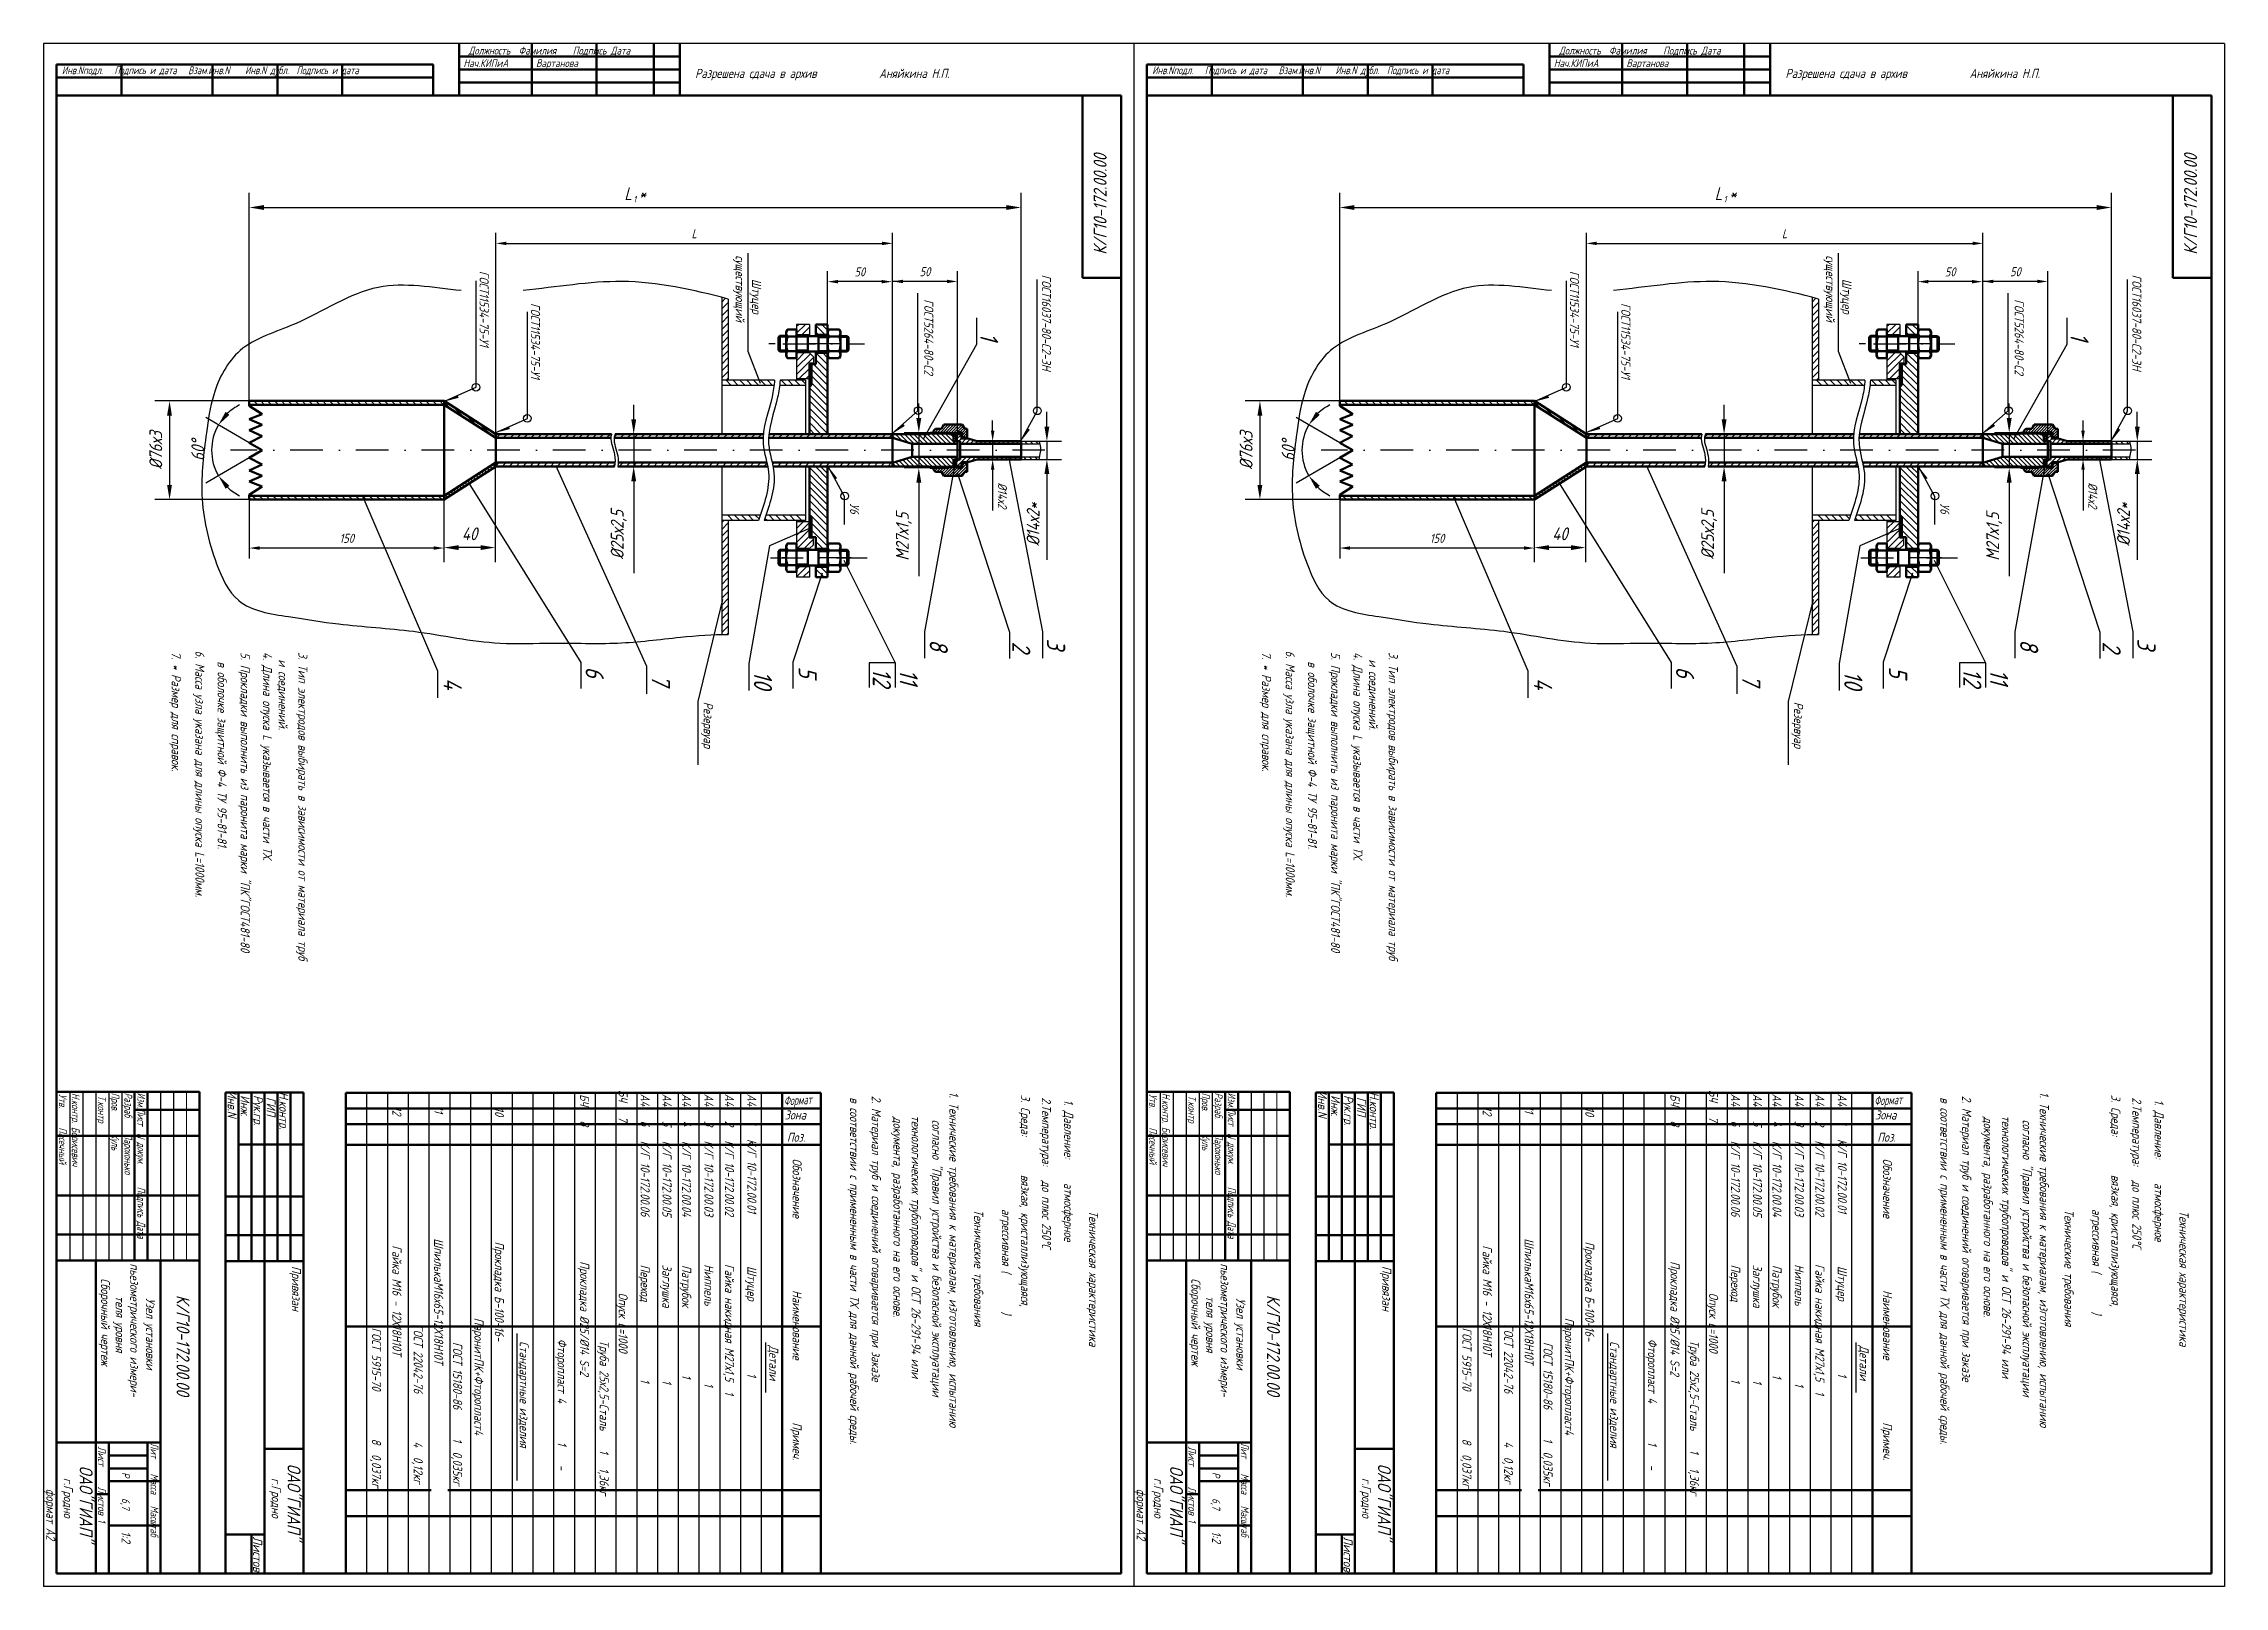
# Model space of a CAD drawing. Header units: inches. Extents: x 5611 to 9158, y -1675 to 1870.
# Drawn here: x 8395 to 8989, y -1547 to -1127 of the extents above; entities that cross this region are included whole.
import ezdxf
from ezdxf.enums import TextEntityAlignment as Align

# ---------------------------------------------------------------- set-up
doc = ezdxf.new("R2010")
doc.units = ezdxf.units.IN
doc.header["$LTSCALE"] = 0.7
doc.header["$MEASUREMENT"] = 0
doc.linetypes.add('DASHDOT', pattern=[25.4, 12.7, -6.35, 0, -6.35])
doc.styles.get("Standard").update_dxf_attribs({"font": 'romand.shx', "width": 0.8, "oblique": 15, "height": 3.5})
doc.dimstyles.get("Standard").update_dxf_attribs({"dimtxt": 3.5, "dimasz": 4, "dimexe": 4, "dimexo": 0, "dimgap": 2, "dimtad": 1, "dimdec": 0, "dimdsep": 46, "dimtxsty": 'Standard', "dimcen": 0.09, "dimadec": 0, "dimazin": 0, "dimtfac": 1, "dimtdec": 0, "dimtmove": 0, "dimatfit": 3, "dimfxl": 0, "dimtolj": 1, "dimtzin": 0, "dimlwd": 25, "dimlwe": 25, "dimarcsym": 0})

msp = doc.modelspace()

# ---------------------------------------------------------------- texts
at = {"color": 0, "linetype": 'Continuous', "lineweight": 25, "oblique": 15, "width": 0.8}
for s, height, rotation, p in [(' Инв.N', 2.475, 270, (8444.91, -1410.64)), ('Инж.', 2.475, 270, (8448.42, -1413.13)), ('Рук.гр.', 2.475, 270, (8452.01, -1413.13)), ('Н.контр.', 2.475, 270.32356, (8458.94, -1412.23)), (' Инв.N', 2.475, 270, (8741.89, -1410.64)), ('Инж.', 2.475, 270, (8745.41, -1413.13)), ('Рук.гр.', 2.475, 270, (8748.99, -1413.13)), ('Н.контр.', 2.475, 270.32356, (8755.93, -1412.23)), ('ГИП', 2.475, 270, (8455.51, -1413.65)), ('ГИП', 2.475, 270, (8752.49, -1413.65)), ('Привязан', 2.475, 270, (8462.39, -1459.64)), ('Привязан', 2.475, 270, (8759.37, -1459.64)), ('                  Опуск L=1000 ', 2.4748, 270, (8551.4, -1443.29)), ('                  Опуск L=1000 ', 2.4748, 270, (8848.39, -1443.29))]:
    msp.add_text(s, height=height, rotation=rotation, dxfattribs=at).set_placement(p)
at = {"lineweight": 25, "oblique": 15, "width": 0.8}
for s, height, p in [('1. Технические требования к материалам, изготовлению, испытанию ', 2.4748, (8641.47, -1412.22)), ('1. Технические требования к материалам, изготовлению, испытанию ', 2.4748, (8938.45, -1412.22)), ('документа, разработанного на его основе.', 2.4748, (8626.21, -1418.98)), ('технологических трубопроводов" и ОСТ 26-291-94 или ', 2.4748, (8631.18, -1418.68)), ('документа, разработанного на его основе.', 2.4748, (8923.19, -1418.98)), ('технологических трубопроводов" и ОСТ 26-291-94 или ', 2.4748, (8928.16, -1418.68)), (' согласно "Правил устройства и безопасной эксплуатации ', 2.4748, (8636.81, -1418.52)), (' согласно "Правил устройства и безопасной эксплуатации ', 2.4748, (8933.79, -1418.52)), ('1:2', 2.475, (8416.03, -1531.88)), ('1:2', 2.475, (8713.01, -1531.88))]:
    msp.add_text(s, height=height, rotation=270, dxfattribs=at).set_placement(p)
for s, p in [('Зона', (8596.61, -1419.76)), ('Зона', (8893.59, -1419.76)), ('Поз.', (8597.24, -1425.82)), ('Поз.', (8894.22, -1425.82))]:
    msp.add_text(s, height=2.475, dxfattribs=at).set_placement(p)
at = {"color": 0, "linetype": 'Continuous', "lineweight": 25, "oblique": 15, "width": 0.626739}
for p, p2 in [((8451.84, -1533.33), (8451.84, -1542.85)), ((8748.82, -1533.33), (8748.82, -1542.85))]:
    msp.add_text('Листов', height=2.475, rotation=270, dxfattribs=at).set_placement(p, p2, align=Align.FIT)
at = {"lineweight": 25, "attachment_point": 1}
for s, insert, char_height, width in [('Должность  Фамилия    Подпись Дата', (8510.51, -1127.69), 2.1213, 60.2544), ('Должность  Фамилия    Подпись Дата', (8807.5, -1127.69), 2.1213, 60.2544), ('{\\W0.7; Инв.Nподл.   Подпись и дата   Взам.инв.N    Инв.N дубл.  Подпись и дата}', (8398.7, -1133.04), 2.1213, 102.0265), ('Нач.КИПиА', (8509.12, -1131.1), 2.121, 47.1264), ('Вартанова', (8528.89, -1131.1), 2.121, 44.0087), ('Разрешена сдача в архив             Аняйкина Н.П.', (8572.22, -1133.71), 2.4748, 193.7138), ('{\\W0.7; Инв.Nподл.   Подпись и дата   Взам.инв.N    Инв.N дубл.  Подпись и дата}', (8695.68, -1133.04), 2.1213, 102.0265), ('Нач.КИПиА', (8806.1, -1131.1), 2.121, 47.1264), ('Вартанова', (8825.87, -1131.1), 2.121, 44.0087), ('Разрешена сдача в архив             Аняйкина Н.П.', (8869.2, -1133.71), 2.4748, 193.7138), ('1', (8555.37, -1168.31), 1.77, 4.8256), ('1', (8852.35, -1168.31), 1.77, 4.8256)]:
    msp.add_mtext(s, dxfattribs=dict(at, insert=insert, char_height=char_height, width=width))
at = {"lineweight": 35, "attachment_point": 1}
for s, insert, char_height, width, rotation in [('К/Г10-172.00.00 ', (8680.77, -1184.31), 3.5355, 82.1783, 90), ('К/Г10-172.00.00 ', (8977.76, -1184.31), 3.5355, 82.1783, 90), (' пьезометрического измери-', (8420.83, -1457.62), 2.4748, 50.2391, 270), (' пьезометрического измери-', (8717.81, -1457.62), 2.4748, 50.2391, 270), (' Сборочный чертеж', (8412.87, -1461.7), 2.4748, 47.6271, 270), (' Сборочный чертеж', (8709.86, -1461.7), 2.4748, 47.6271, 270), ('  теля уровня ', (8416.87, -1465.16), 2.4748, 50.2391, 270), ('Узел установки ', (8425.13, -1468.4), 2.4748, 47.4735, 270), ('К/Г10-172.00.00 ', (8434.54, -1467.51), 3.5355, 82.1783, 270), ('  теля уровня ', (8713.85, -1465.16), 2.4748, 50.2391, 270), ('Узел установки ', (8722.11, -1468.4), 2.4748, 47.4735, 270), ('К/Г10-172.00.00 ', (8731.52, -1467.51), 3.5355, 82.1783, 270), ('ОАО"ГИАП"', (8408.14, -1514.01), 3.535, 25.5765, 270), ('ОАО"ГИАП"', (8464.76, -1513.47), 3.535, 25.5765, 270), ('ОАО"ГИАП"', (8705.12, -1514.01), 3.535, 25.5765, 270), ('ОАО"ГИАП"', (8761.74, -1513.47), 3.535, 25.5765, 270)]:
    msp.add_mtext(s, dxfattribs=dict(at, insert=insert, char_height=char_height, width=width, rotation=rotation))
at = {"lineweight": 25, "attachment_point": 5}
for s, insert, char_height in [('L', (8571.99, -1178.58), 2.47), ('L', (8868.97, -1178.58), 2.47), ('\\A1;50', (8617.08, -1189), 2.475), ('\\A1;50', (8634.84, -1188.94), 2.475), ('\\A1;50', (8914.06, -1189), 2.475), ('\\A1;50', (8931.82, -1188.94), 2.475)]:
    msp.add_mtext(s, dxfattribs=dict(at, insert=insert, char_height=char_height))
at = {"lineweight": 25, "attachment_point": 1}
for s, insert, char_height, width, rotation in [('существующий', (8585.74, -1184.51), 2.4748, 36.1636, 270), ('существующий', (8882.72, -1184.51), 2.4748, 36.1636, 270), ('ГОСТ11534-75-У1', (8516.01, -1188.73), 2.4748, 27.4451, 270), ('Штуцер ', (8590.21, -1190.92), 2.475, 24.9036, 270), ('ГОСТ16037-80-С2-ЗН', (8669.15, -1189.74), 2.4748, 39.8133, 270), ('ГОСТ11534-75-У1', (8812.99, -1188.73), 2.4748, 27.4451, 270), ('Штуцер ', (8887.2, -1190.92), 2.475, 24.9036, 270), ('ГОСТ16037-80-С2-ЗН', (8966.13, -1189.74), 2.4748, 39.8133, 270), ('ГОСТ11534-75-У1', (8529.98, -1197.49), 2.4748, 27.4451, 270), ('ГОСТ5264-80-С2', (8637.11, -1196.44), 2.4748, 29.0385, 270), ('ГОСТ11534-75-У1', (8826.96, -1197.49), 2.4748, 27.4451, 270), ('ГОСТ5264-80-С2', (8934.1, -1196.44), 2.4748, 29.0385, 270), ('У6', (8616.88, -1252.07), 2.475, 9.3352, 270), ('У6', (8913.87, -1252.07), 2.475, 9.3352, 270), ('7. * Размер для справок.', (8432.13, -1292.42), 2.4748, 130.4467, 270), ('6. Масса узла указана для длины опуска L=1000мм.', (8438.59, -1292.11), 2.4748, 130.4467, 270), ('5. Прокладки выполнить из паронита марки "ПК"ГОСТ481-80 ', (8450.92, -1292.52), 2.4748, 127.7198, 270), ('4. Длина опуска L указывается в части ТХ.', (8456.99, -1292.52), 2.4748, 127.7198, 270), ('   и соединений.', (8461.25, -1290.55), 2.4748, 130.4467, 270), ('3. Тип электродов выбирать в зависимости от материала труб', (8466.64, -1292.52), 2.4748, 127.7198, 270), ('7. * Размер для справок.', (8729.11, -1292.42), 2.4748, 130.4467, 270), ('6. Масса узла указана для длины опуска L=1000мм.', (8735.57, -1292.11), 2.4748, 130.4467, 270), ('5. Прокладки выполнить из паронита марки "ПК"ГОСТ481-80 ', (8747.9, -1292.52), 2.4748, 127.7198, 270), ('4. Длина опуска L указывается в части ТХ.', (8753.98, -1292.52), 2.4748, 127.7198, 270), ('   и соединений.', (8758.23, -1290.55), 2.4748, 130.4467, 270), ('3. Тип электродов выбирать в зависимости от материала труб', (8763.62, -1292.52), 2.4748, 127.7198, 270), ('  в оболочке защитной Ф-4 ТУ 95-81-81.', (8444.64, -1292.42), 2.4748, 130.4467, 270), ('  в оболочке защитной Ф-4 ТУ 95-81-81.', (8741.62, -1292.42), 2.4748, 130.4467, 270), ('Резервуар', (8577.03, -1306.04), 2.475, 43.201, 270), ('Резервуар', (8874.01, -1306.04), 2.475, 43.201, 270), ('{\\W0.7;Утв.     Пасечный}', (8401.05, -1412.85), 2.1213, 27.7336, 270), ('{\\W0.7; Н.контр. Борисевич}', (8404.58, -1411.48), 2.1213, 28.6701, 270), ('{\\W0.6; Изм.Лист  N докум.      Подпись Дата\\P Разраб.    Парохонько\\P Пров.      Куль}', (8422.45, -1411.44), 2.1213, 53.7197, 270), ('БЧ   8                            Прокладка %%C25/%%C14 S=2       ', (8543.37, -1412.87), 2.4748, 135.6975, 270), (' БЧ   7', (8553.86, -1410.42), 2.475, 22.9162, 270), ('А4   6   К/Г 10-172.00.06          Переход                1', (8559.87, -1412.76), 2.4748, 135.6975, 270), ('А4   5   К/Г 10-172.00.05          Заглушка               1', (8565.81, -1412.76), 2.4748, 135.6975, 270), ('А4   4   К/Г 10-172.00.04          Патрубок              1', (8571.15, -1412.76), 2.4748, 135.6975, 270), ('А4   3   К/Г 10-172.00.03          Ниппель                1', (8577.23, -1412.76), 2.4748, 135.6975, 270), ('А4   2   К/Г 10-172.00.02          Гайка накидная М27х1,5  1', (8582.84, -1412.76), 2.4748, 135.6975, 270), ('А4   1   К/Г 10-172.00.01           Штуцер               1', (8588.93, -1412.76), 2.4748, 135.6975, 270), ('{\\W0.6;Формат}', (8596.32, -1413.47), 2.4748, 17.0553, 3.2058), ('2. Материал труб и соединений оговаривается при заказе ', (8622.82, -1413.3), 2.4748, 101.9116, 270), ('3. Среда:        вязкая, кристаллизующаяся,     ', (8663.44, -1413), 2.4748, 85.5765, 270), ('{\\W0.7;Утв.     Пасечный}', (8698.03, -1412.85), 2.1213, 27.7336, 270), ('{\\W0.7; Н.контр. Борисевич}', (8701.56, -1411.48), 2.1213, 28.6701, 270), ('{\\W0.6; Изм.Лист  N докум.      Подпись Дата\\P Разраб.    Парохонько\\P Пров.      Куль}', (8719.43, -1411.44), 2.1213, 53.7197, 270), ('БЧ   8                            Прокладка %%C25/%%C14 S=2       ', (8840.35, -1412.87), 2.4748, 135.6975, 270), (' БЧ   7', (8850.85, -1410.42), 2.475, 22.9162, 270), ('А4   6   К/Г 10-172.00.06          Переход                1', (8856.86, -1412.76), 2.4748, 135.6975, 270), ('А4   5   К/Г 10-172.00.05          Заглушка               1', (8862.79, -1412.76), 2.4748, 135.6975, 270), ('А4   4   К/Г 10-172.00.04          Патрубок              1', (8868.13, -1412.76), 2.4748, 135.6975, 270), ('А4   3   К/Г 10-172.00.03          Ниппель                1', (8874.21, -1412.76), 2.4748, 135.6975, 270), ('А4   2   К/Г 10-172.00.02          Гайка накидная М27х1,5  1', (8879.82, -1412.76), 2.4748, 135.6975, 270), ('А4   1   К/Г 10-172.00.01           Штуцер               1', (8885.92, -1412.76), 2.4748, 135.6975, 270), ('{\\W0.6;Формат}', (8893.3, -1413.47), 2.4748, 17.0553, 3.2058), ('2. Материал труб и соединений оговаривается при заказе ', (8919.8, -1413.3), 2.4748, 101.9116, 270), ('3. Среда:        вязкая, кристаллизующаяся,     ', (8960.42, -1413), 2.4748, 85.5765, 270), ('{\\W0.7;Т.контр}', (8411.66, -1413.21), 2.1213, 46.5023, 270), ('        12                           Гайка М16 - 12Х18Н10Т', (8492.26, -1405.62), 2.4748, 137.5701, 270), ('        11                          ШпилькаМ16х65-12Х18Н10Т', (8503.62, -1405.43), 2.4748, 137.5701, 270), ('        10                          Прокладка Б-100-16-', (8520.15, -1405.89), 2.4748, 137.5701, 270), ('   в соответствии с примененным в части ТХ для данной рабочей среды.', (8616.88, -1409.77), 2.4748, 130.4467, 270), ('2.Температура:   до плюс 250%%DС', (8669.16, -1413.73), 2.4748, 138.6274, 270), ('1. Давление:     атмосферное', (8675.21, -1414.35), 2.4748, 101.9116, 270), ('{\\W0.7;Т.контр}', (8708.64, -1413.21), 2.1213, 46.5023, 270), ('        12                           Гайка М16 - 12Х18Н10Т', (8789.24, -1405.62), 2.4748, 137.5701, 270), ('        11                          ШпилькаМ16х65-12Х18Н10Т', (8800.61, -1405.43), 2.4748, 137.5701, 270), ('        10                          Прокладка Б-100-16-', (8817.13, -1405.89), 2.4748, 137.5701, 270), ('   в соответствии с примененным в части ТХ для данной рабочей среды.', (8913.86, -1409.77), 2.4748, 130.4467, 270), ('2.Температура:   до плюс 250%%DС', (8966.15, -1413.73), 2.4748, 138.6274, 270), ('1. Давление:     атмосферное', (8972.2, -1414.35), 2.4748, 101.9116, 270), (' Обозначение               Наименование             Примеч.', (8601.25, -1429.09), 2.4748, 113.7376, 270), (' Обозначение               Наименование             Примеч.', (8898.24, -1429.09), 2.4748, 113.7376, 270), ('Технические требования', (8650.69, -1444.28), 2.4748, 72.6835, 270), ('агрессивная (        )', (8658.25, -1444.12), 2.4748, 41.0483, 270), ('Техническая характеристика', (8681.99, -1444.59), 2.4748, 90.9402, 270), ('Технические требования', (8947.67, -1444.28), 2.4748, 72.6835, 270), ('агрессивная (        )', (8955.23, -1444.12), 2.4748, 41.0483, 270), ('Техническая характеристика', (8978.97, -1444.59), 2.4748, 90.9402, 270), ('     ГОСТ 5915-70          8  0,037кг', (8486.69, -1469.83), 2.4748, 74.2902, 270), ('     ГОСТ 22042-76          4  0,12кг', (8498.06, -1468.89), 2.4748, 74.2902, 270), ('    ПаронитПК+Фторопласт4  ', (8514.58, -1468.47), 2.4748, 74.2902, 270), ('     ГОСТ 5915-70          8  0,037кг', (8783.68, -1469.83), 2.4748, 74.2902, 270), ('     ГОСТ 22042-76          4  0,12кг', (8795.04, -1468.89), 2.4748, 74.2902, 270), ('    ПаронитПК+Фторопласт4  ', (8811.57, -1468.47), 2.4748, 74.2902, 270), ('        ГОСТ 15180-86      1  0,035кг', (8508.78, -1469.83), 2.4748, 74.2902, 270), ('Стандартные изделия', (8526.92, -1480.13), 2.4748, 66.5906, 270), ('    Фторопласт 4        1    -', (8537.23, -1474.22), 2.4748, 71.968, 270), (' Труба 25х2,5-Сталь    1   1,36кг', (8548.7, -1478.53), 2.4748, 64.7402, 270), ('Детали', (8594.88, -1481.23), 2.475, 24.4502, 270), ('        ГОСТ 15180-86      1  0,035кг', (8805.76, -1469.83), 2.4748, 74.2902, 270), ('Стандартные изделия', (8823.9, -1480.13), 2.4748, 66.5906, 270), ('    Фторопласт 4        1    -', (8834.21, -1474.22), 2.4748, 71.968, 270), (' Труба 25х2,5-Сталь    1   1,36кг', (8845.68, -1478.53), 2.4748, 64.7402, 270), ('Детали', (8891.86, -1481.23), 2.475, 24.4502, 270), ('{\\W0.7;Лит    Масса   Масштаб}', (8426.02, -1507.8), 2.1213, 34.197, 270), ('{\\W0.7;Лит    Масса   Масштаб}', (8723.01, -1507.8), 2.1213, 34.197, 270), ('Лист     Листов 1', (8411.71, -1508.79), 2.1213, 34.9807, 270), ('Лист     Листов 1', (8708.69, -1508.79), 2.1213, 34.9807, 270), ('формат А2', (8397.99, -1520.32), 2.475, 23.1542, 270), ('г.Гродно', (8402.74, -1517.34), 2.475, 24.7929, 270), ('Р', (8418.26, -1515.73), 2.12, 3.3485, 270), ('г.Гродно', (8459.37, -1517.37), 2.475, 24.7929, 270), ('формат А2', (8694.97, -1520.32), 2.475, 23.1542, 270), ('г.Гродно', (8699.72, -1517.34), 2.475, 24.7929, 270), ('Р', (8715.24, -1515.73), 2.12, 3.3485, 270), ('г.Гродно', (8756.35, -1517.37), 2.475, 24.7929, 270), ('6,7', (8418.26, -1522.84), 2.121, 3.3485, 270), ('6,7', (8715.24, -1522.84), 2.121, 3.3485, 270)]:
    msp.add_mtext(s, dxfattribs=dict(at, insert=insert, char_height=char_height, width=width, rotation=rotation))
at = {"lineweight": 30, "char_height": 4.95, "width": 22.4108, "attachment_point": 1, "rotation": 270}
for s, insert in [('1', (8654.8, -1205.56)), ('1', (8951.78, -1205.56)), ('8', (8641.06, -1289.02)), ('2', (8663.54, -1289.64)), ('3', (8673.01, -1288.85)), ('8', (8938.05, -1289.02)), ('2', (8960.52, -1289.64)), ('3', (8970, -1288.85)), ('4', (8508.67, -1299.57)), ('6', (8547.36, -1296.44)), ('7', (8565.37, -1298.66)), ('10', (8593.19, -1297.66)), ('5', (8605.37, -1296.44)), ('12', (8625.58, -1296.93)), ('11', (8632.89, -1297.17)), ('4', (8805.65, -1299.57)), ('6', (8844.35, -1296.44)), ('7', (8862.35, -1298.66)), ('10', (8890.17, -1297.66)), ('5', (8902.35, -1296.44)), ('12', (8922.57, -1296.93)), ('11', (8929.87, -1297.17))]:
    msp.add_mtext(s, dxfattribs=dict(at, insert=insert))
at = {"lineweight": 25, "char_height": 2.475, "attachment_point": 5, "rotation": 270}
for insert in [(8655.92, -1249.84), (8952.9, -1249.84)]:
    msp.add_mtext('%%C14х2', dxfattribs=dict(at, insert=insert))
at = {"color": 0, "linetype": 'Continuous', "lineweight": 25, "char_height": 2.475, "attachment_point": 5}
for insert in [(8477.33, -1261.53), (8774.31, -1261.53)]:
    msp.add_mtext('150', dxfattribs=dict(at, insert=insert))

# ---------------------------------------------------------------- blocks, each defined once
blk = doc.blocks.new('*D470')
at = {"color": 0, "linetype": 'Continuous', "lineweight": 25}
for p, q in [((8668.04, -1231.09), (8668.04, -1227.09)), ((8665.87, -1235.09), (8672.04, -1235.09)), ((8668.04, -1235.09), (8668.04, -1240.04)), ((8665.83, -1240.04), (8672.04, -1240.04)), ((8668.04, -1244.04), (8668.04, -1267.42))]:
    blk.add_line(p, q, dxfattribs=at)
for points in [[(8667.37, -1231.09), (8668.71, -1231.09), (8668.04, -1235.09)], [(8667.37, -1244.04), (8668.71, -1244.04), (8668.04, -1240.04)]]:
    blk.add_solid(points, dxfattribs=at)
at = {"layer": 'DEFPOINTS', "color": 0, "linetype": 'Continuous', "lineweight": 25}
for p in [(8665.87, -1235.09), (8665.83, -1240.04), (8668.04, -1240.04)]:
    blk.add_point(p, dxfattribs=at)
at = {"color": 0, "linetype": 'Continuous', "lineweight": 25, "insert": (8664.29, -1257.73), "char_height": 3.5, "attachment_point": 5, "rotation": 90}
blk.add_mtext('\\A1;%%C14х2*', dxfattribs=at)
blk = doc.blocks.new('*D471')
at = {"color": 0, "linetype": 'Continuous', "lineweight": 25}
for p, q in [((8517.78, -1242.31), (8517.78, -1268.05)), ((8503.81, -1250.92), (8503.81, -1268.05)), ((8513.78, -1264.05), (8507.81, -1264.05))]:
    blk.add_line(p, q, dxfattribs=at)
for points in [[(8507.81, -1263.39), (8507.81, -1264.72), (8503.81, -1264.05)], [(8513.78, -1263.39), (8513.78, -1264.72), (8517.78, -1264.05)]]:
    blk.add_solid(points, dxfattribs=at)
at = {"layer": 'DEFPOINTS', "color": 0, "linetype": 'Continuous', "lineweight": 25}
for p in [(8517.78, -1242.31), (8503.81, -1250.92), (8503.81, -1264.05)]:
    blk.add_point(p, dxfattribs=at)
at = {"color": 0, "linetype": 'Continuous', "lineweight": 25, "insert": (8510.79, -1260.3), "char_height": 3.5, "attachment_point": 5}
blk.add_mtext('\\A1;40', dxfattribs=at)
blk = doc.blocks.new('*D472')
at = {"color": 0, "lineweight": 25}
for p, q in [((8555.5, -1229.14), (8555.5, -1225.14)), ((8550.44, -1233.14), (8559.5, -1233.14)), ((8555.5, -1233.14), (8555.5, -1241.98)), ((8551.18, -1241.98), (8559.5, -1241.98)), ((8555.5, -1245.98), (8555.5, -1271.05))]:
    blk.add_line(p, q, dxfattribs=at)
for points in [[(8554.84, -1229.14), (8556.17, -1229.14), (8555.5, -1233.14)], [(8554.84, -1245.98), (8556.17, -1245.98), (8555.5, -1241.98)]]:
    blk.add_solid(points, dxfattribs=at)
at = {"layer": 'DEFPOINTS', "color": 0, "lineweight": 25}
for p in [(8550.44, -1233.14), (8551.18, -1241.98), (8555.5, -1241.98)]:
    blk.add_point(p, dxfattribs=at)
at = {"color": 0, "lineweight": 25, "insert": (8551.42, -1260.52), "char_height": 3.5, "attachment_point": 5, "rotation": 90}
blk.add_mtext('\\A1;%%C25х2,5', dxfattribs=at)
blk = doc.blocks.new('*D473')
at = {"color": 0, "lineweight": 25}
for p, q in [((8450.81, -1224.13), (8450.81, -1167.46)), ((8661, -1235.09), (8661, -1167.46)), ((8454.81, -1171.46), (8657, -1171.46))]:
    blk.add_line(p, q, dxfattribs=at)
for points in [[(8454.81, -1170.8), (8454.81, -1172.13), (8450.81, -1171.46)], [(8657, -1170.8), (8657, -1172.13), (8661, -1171.46)]]:
    blk.add_solid(points, dxfattribs=at)
at = {"layer": 'DEFPOINTS', "color": 0, "lineweight": 25}
for p in [(8661, -1171.46), (8450.81, -1224.13), (8661, -1235.09)]:
    blk.add_point(p, dxfattribs=at)
at = {"color": 0, "lineweight": 25, "insert": (8555.9, -1167.71), "char_height": 3.5, "attachment_point": 5}
blk.add_mtext('\\A1;L *', dxfattribs=at)
blk = doc.blocks.new('*D474')
at = {"color": 0, "lineweight": 25}
for p, q in [((8450.81, -1224.13), (8425.08, -1224.13)), ((8429.08, -1228.13), (8429.08, -1247)), ((8450.81, -1251), (8425.08, -1251))]:
    blk.add_line(p, q, dxfattribs=at)
for points in [[(8428.41, -1228.13), (8429.74, -1228.13), (8429.08, -1224.13)], [(8428.41, -1247), (8429.74, -1247), (8429.08, -1251)]]:
    blk.add_solid(points, dxfattribs=at)
at = {"layer": 'DEFPOINTS', "color": 0, "lineweight": 25}
for p in [(8450.81, -1224.13), (8429.08, -1251), (8450.81, -1251)]:
    blk.add_point(p, dxfattribs=at)
at = {"color": 0, "lineweight": 25, "insert": (8425.33, -1237.56), "char_height": 3.5, "attachment_point": 5, "rotation": 90}
blk.add_mtext('\\A1;%%C76х3', dxfattribs=at)
blk = doc.blocks.new('*D475')
at = {"color": 0, "lineweight": 25}
for p, q in [((8450.81, -1235.51), (8438.93, -1228.62)), ((8450.81, -1239.61), (8438.93, -1246.51))]:
    blk.add_line(p, q, dxfattribs=at)
for start, end in [(116.61375, 133.25049), (149.88723, 210.11277), (226.74951, 243.38625)]:
    blk.add_arc((8454.35, -1237.56), 13.82, start, end, dxfattribs=at)
for points in [[(8445.4, -1227.91), (8444.35, -1227.08), (8442.39, -1230.63)], [(8444.35, -1248.05), (8445.4, -1247.22), (8442.39, -1244.5)]]:
    blk.add_solid(points, dxfattribs=at)
at = {"layer": 'DEFPOINTS', "color": 0, "lineweight": 25}
for p in [(8440.73, -1235.15), (8450.81, -1235.51), (8450.81, -1239.61), (8454.35, -1237.56), (8454.35, -1237.56)]:
    blk.add_point(p, dxfattribs=at)
at = {"color": 0, "lineweight": 25, "insert": (8436.77, -1237.56), "char_height": 3.5, "attachment_point": 5, "rotation": 90}
blk.add_mtext('\\A1;60°', dxfattribs=at)
blk = doc.blocks.new('*D476')
at = {"color": 0, "lineweight": 25}
for p, q in [((8633.16, -1228.79), (8633.16, -1224.79)), ((8636.28, -1232.79), (8629.16, -1232.79)), ((8633.16, -1232.79), (8633.16, -1242.34)), ((8636.29, -1242.34), (8629.16, -1242.34)), ((8633.16, -1246.34), (8633.16, -1271.81))]:
    blk.add_line(p, q, dxfattribs=at)
for points in [[(8632.49, -1228.79), (8633.82, -1228.79), (8633.16, -1232.79)], [(8632.49, -1246.34), (8633.82, -1246.34), (8633.16, -1242.34)]]:
    blk.add_solid(points, dxfattribs=at)
at = {"layer": 'DEFPOINTS', "color": 0, "lineweight": 25}
for p in [(8636.28, -1232.79), (8633.16, -1242.34), (8636.29, -1242.34)]:
    blk.add_point(p, dxfattribs=at)
at = {"color": 0, "lineweight": 25, "insert": (8629.07, -1261.07), "char_height": 3.5, "attachment_point": 5, "rotation": 90}
blk.add_mtext('\\A1;М27х1,5', dxfattribs=at)
blk = doc.blocks.new('*D500')
at = {"color": 0, "linetype": 'Continuous', "lineweight": 25}
for p, q in [((8965.02, -1231.09), (8965.02, -1227.09)), ((8962.85, -1235.09), (8969.02, -1235.09)), ((8965.02, -1235.09), (8965.02, -1240.04)), ((8962.82, -1240.04), (8969.02, -1240.04)), ((8965.02, -1244.04), (8965.02, -1267.42))]:
    blk.add_line(p, q, dxfattribs=at)
for points in [[(8964.36, -1231.09), (8965.69, -1231.09), (8965.02, -1235.09)], [(8964.36, -1244.04), (8965.69, -1244.04), (8965.02, -1240.04)]]:
    blk.add_solid(points, dxfattribs=at)
at = {"layer": 'DEFPOINTS', "color": 0, "linetype": 'Continuous', "lineweight": 25}
for p in [(8962.85, -1235.09), (8962.82, -1240.04), (8965.02, -1240.04)]:
    blk.add_point(p, dxfattribs=at)
at = {"color": 0, "linetype": 'Continuous', "lineweight": 25, "insert": (8961.27, -1257.73), "char_height": 3.5, "attachment_point": 5, "rotation": 90}
blk.add_mtext('\\A1;%%C14х2*', dxfattribs=at)
blk = doc.blocks.new('*D501')
at = {"color": 0, "linetype": 'Continuous', "lineweight": 25}
for p, q in [((8814.76, -1242.31), (8814.76, -1268.05)), ((8800.79, -1250.92), (8800.79, -1268.05)), ((8810.76, -1264.05), (8804.79, -1264.05))]:
    blk.add_line(p, q, dxfattribs=at)
for points in [[(8804.79, -1263.39), (8804.79, -1264.72), (8800.79, -1264.05)], [(8810.76, -1263.39), (8810.76, -1264.72), (8814.76, -1264.05)]]:
    blk.add_solid(points, dxfattribs=at)
at = {"layer": 'DEFPOINTS', "color": 0, "linetype": 'Continuous', "lineweight": 25}
for p in [(8814.76, -1242.31), (8800.79, -1250.92), (8800.79, -1264.05)]:
    blk.add_point(p, dxfattribs=at)
at = {"color": 0, "linetype": 'Continuous', "lineweight": 25, "insert": (8807.78, -1260.3), "char_height": 3.5, "attachment_point": 5}
blk.add_mtext('\\A1;40', dxfattribs=at)
blk = doc.blocks.new('*D502')
at = {"color": 0, "lineweight": 25}
for p, q in [((8852.48, -1229.14), (8852.48, -1225.14)), ((8847.42, -1233.14), (8856.48, -1233.14)), ((8852.48, -1233.14), (8852.48, -1241.98)), ((8848.16, -1241.98), (8856.48, -1241.98)), ((8852.48, -1245.98), (8852.48, -1271.05))]:
    blk.add_line(p, q, dxfattribs=at)
for points in [[(8851.82, -1229.14), (8853.15, -1229.14), (8852.48, -1233.14)], [(8851.82, -1245.98), (8853.15, -1245.98), (8852.48, -1241.98)]]:
    blk.add_solid(points, dxfattribs=at)
at = {"layer": 'DEFPOINTS', "color": 0, "lineweight": 25}
for p in [(8847.42, -1233.14), (8848.16, -1241.98), (8852.48, -1241.98)]:
    blk.add_point(p, dxfattribs=at)
at = {"color": 0, "lineweight": 25, "insert": (8848.4, -1260.52), "char_height": 3.5, "attachment_point": 5, "rotation": 90}
blk.add_mtext('\\A1;%%C25х2,5', dxfattribs=at)
blk = doc.blocks.new('*D503')
at = {"color": 0, "lineweight": 25}
for p, q in [((8747.79, -1224.13), (8747.79, -1167.46)), ((8957.98, -1235.09), (8957.98, -1167.46)), ((8751.79, -1171.46), (8953.98, -1171.46))]:
    blk.add_line(p, q, dxfattribs=at)
for points in [[(8751.79, -1170.8), (8751.79, -1172.13), (8747.79, -1171.46)], [(8953.98, -1170.8), (8953.98, -1172.13), (8957.98, -1171.46)]]:
    blk.add_solid(points, dxfattribs=at)
at = {"layer": 'DEFPOINTS', "color": 0, "lineweight": 25}
for p in [(8957.98, -1171.46), (8747.79, -1224.13), (8957.98, -1235.09)]:
    blk.add_point(p, dxfattribs=at)
at = {"color": 0, "lineweight": 25, "insert": (8852.89, -1167.71), "char_height": 3.5, "attachment_point": 5}
blk.add_mtext('\\A1;L *', dxfattribs=at)
blk = doc.blocks.new('*D504')
at = {"color": 0, "lineweight": 25}
for p, q in [((8747.79, -1224.13), (8722.06, -1224.13)), ((8726.06, -1228.13), (8726.06, -1247)), ((8747.79, -1251), (8722.06, -1251))]:
    blk.add_line(p, q, dxfattribs=at)
for points in [[(8725.39, -1228.13), (8726.72, -1228.13), (8726.06, -1224.13)], [(8725.39, -1247), (8726.72, -1247), (8726.06, -1251)]]:
    blk.add_solid(points, dxfattribs=at)
at = {"layer": 'DEFPOINTS', "color": 0, "lineweight": 25}
for p in [(8747.79, -1224.13), (8726.06, -1251), (8747.79, -1251)]:
    blk.add_point(p, dxfattribs=at)
at = {"color": 0, "lineweight": 25, "insert": (8722.31, -1237.56), "char_height": 3.5, "attachment_point": 5, "rotation": 90}
blk.add_mtext('\\A1;%%C76х3', dxfattribs=at)
blk = doc.blocks.new('*D505')
at = {"color": 0, "lineweight": 25}
for p, q in [((8747.79, -1235.51), (8735.91, -1228.62)), ((8747.79, -1239.61), (8735.91, -1246.51))]:
    blk.add_line(p, q, dxfattribs=at)
for start, end in [(116.61375, 133.25049), (149.88723, 210.11277), (226.74951, 243.38625)]:
    blk.add_arc((8751.33, -1237.56), 13.82, start, end, dxfattribs=at)
for points in [[(8742.38, -1227.91), (8741.33, -1227.08), (8739.37, -1230.63)], [(8741.33, -1248.05), (8742.38, -1247.22), (8739.37, -1244.5)]]:
    blk.add_solid(points, dxfattribs=at)
at = {"layer": 'DEFPOINTS', "color": 0, "lineweight": 25}
for p in [(8737.71, -1235.15), (8747.79, -1235.51), (8747.79, -1239.61), (8751.33, -1237.56), (8751.33, -1237.56)]:
    blk.add_point(p, dxfattribs=at)
at = {"color": 0, "lineweight": 25, "insert": (8733.75, -1237.56), "char_height": 3.5, "attachment_point": 5, "rotation": 90}
blk.add_mtext('\\A1;60°', dxfattribs=at)
blk = doc.blocks.new('*D506')
at = {"color": 0, "lineweight": 25}
for p, q in [((8930.14, -1228.79), (8930.14, -1224.79)), ((8933.26, -1232.79), (8926.14, -1232.79)), ((8930.14, -1232.79), (8930.14, -1242.34)), ((8933.27, -1242.34), (8926.14, -1242.34)), ((8930.14, -1246.34), (8930.14, -1271.81))]:
    blk.add_line(p, q, dxfattribs=at)
for points in [[(8929.47, -1228.79), (8930.8, -1228.79), (8930.14, -1232.79)], [(8929.47, -1246.34), (8930.8, -1246.34), (8930.14, -1242.34)]]:
    blk.add_solid(points, dxfattribs=at)
at = {"layer": 'DEFPOINTS', "color": 0, "lineweight": 25}
for p in [(8933.26, -1232.79), (8930.14, -1242.34), (8933.27, -1242.34)]:
    blk.add_point(p, dxfattribs=at)
at = {"color": 0, "lineweight": 25, "insert": (8926.05, -1261.07), "char_height": 3.5, "attachment_point": 5, "rotation": 90}
blk.add_mtext('\\A1;М27х1,5', dxfattribs=at)

# ---------------------------------------------------------------- dimensions: what is measured, and where the dimension line sits
at = {"lineweight": 25}
for base, p1, p2, picture, middle in [((8661, -1171.46), (8450.81, -1224.13), (8661, -1235.09), '*D473', (8555.9, -1167.71)), ((8957.98, -1171.46), (8747.79, -1224.13), (8957.98, -1235.09), '*D503', (8852.89, -1167.71))]:
    dim = msp.add_linear_dim(base=base, p1=p1, p2=p2, text='L *', dimstyle='Standard', dxfattribs=at)
    dim.commit()
    dim.dimension.update_dxf_attribs({"geometry": picture, "text_midpoint": middle})
for base, p1, p2, text, picture, middle in [((8429.08, -1251), (8450.81, -1224.13), (8450.81, -1251), '%%C76х3', '*D474', (8425.33, -1237.56)), ((8555.5, -1241.98), (8550.44, -1233.14), (8551.18, -1241.98), '%%C25х2,5', '*D472', (8551.42, -1260.52)), ((8633.16, -1242.34), (8636.28, -1232.79), (8636.29, -1242.34), 'М27х1,5', '*D476', (8629.07, -1261.07)), ((8726.06, -1251), (8747.79, -1224.13), (8747.79, -1251), '%%C76х3', '*D504', (8722.31, -1237.56)), ((8852.48, -1241.98), (8847.42, -1233.14), (8848.16, -1241.98), '%%C25х2,5', '*D502', (8848.4, -1260.52)), ((8930.14, -1242.34), (8933.26, -1232.79), (8933.27, -1242.34), 'М27х1,5', '*D506', (8926.05, -1261.07))]:
    dim = msp.add_linear_dim(base=base, p1=p1, p2=p2, angle=270, text=text, dimstyle='Standard', dxfattribs=at)
    dim.commit()
    dim.dimension.update_dxf_attribs({"geometry": picture, "text_midpoint": middle})
for base, line1, line2, picture, middle in [((8440.73, -1235.15), ((8454.35, -1237.56), (8450.81, -1239.61)), ((8454.35, -1237.56), (8450.81, -1235.51)), '*D475', (8436.77, -1237.56)), ((8737.71, -1235.15), ((8751.33, -1237.56), (8747.79, -1239.61)), ((8751.33, -1237.56), (8747.79, -1235.51)), '*D505', (8733.75, -1237.56))]:
    dim = msp.add_angular_dim_2l(base=base, line1=line1, line2=line2, dimstyle='Standard', dxfattribs=at)
    dim.commit()
    dim.dimension.update_dxf_attribs({"geometry": picture, "text_midpoint": middle})
at = {"color": 0, "linetype": 'Continuous', "lineweight": 25}
for base, p1, p2, picture, middle in [((8668.04, -1240.04), (8665.87, -1235.09), (8665.83, -1240.04), '*D470', (8664.29, -1257.73)), ((8965.02, -1240.04), (8962.85, -1235.09), (8962.82, -1240.04), '*D500', (8961.27, -1257.73))]:
    dim = msp.add_linear_dim(base=base, p1=p1, p2=p2, angle=270, text='%%C14х2*', dimstyle='Standard', override={"dimscale": 1}, dxfattribs=at)
    dim.commit()
    dim.dimension.update_dxf_attribs({"geometry": picture, "text_midpoint": middle})
for base, p1, p2, picture, middle in [((8503.81, -1264.05), (8517.78, -1242.31), (8503.81, -1250.92), '*D471', (8510.79, -1260.3)), ((8800.79, -1264.05), (8814.76, -1242.31), (8800.79, -1250.92), '*D501', (8807.78, -1260.3))]:
    dim = msp.add_linear_dim(base=base, p1=p1, p2=p2, text='40', dimstyle='Standard', override={"dimscale": 1}, dxfattribs=at)
    dim.commit()
    dim.dimension.update_dxf_attribs({"geometry": picture, "text_midpoint": middle})

# ---------------------------------------------------------------- hatches: boundary and pattern name
at = {"lineweight": 25}
h = msp.add_hatch(dxfattribs=at)
h.set_pattern_fill('ANSI31', color=256, scale=10.6065, style=0)
h.set_pattern_definition([(45, (7851.6799, 2627.4567), (-0.937491, 0.937491), [])])
h.paths.add_polyline_path([(8579.47, -1218.47), (8581.24, -1218.47), (8581.24, -1196.38), (8581.23, -1196.38), (8581.22, -1196.38), (8581.22, -1196.37), (8581.21, -1196.37), (8581.2, -1196.37), (8581.2, -1196.37), (8581.19, -1196.37), (8581.18, -1196.36), (8581.18, -1196.36), (8581.17, -1196.36), (8581.16, -1196.36), (8581.16, -1196.36), (8581.15, -1196.36), (8581.14, -1196.35), (8581.13, -1196.35), (8581.13, -1196.35), (8581.12, -1196.35), (8581.11, -1196.35), (8581.11, -1196.34), (8581.1, -1196.34), (8581.09, -1196.34), (8581.09, -1196.34), (8581.08, -1196.34), (8581.07, -1196.34), (8581.07, -1196.33), (8581.06, -1196.33), (8581.05, -1196.33), (8581.04, -1196.33), (8581.04, -1196.33), (8581.03, -1196.32), (8581.02, -1196.32), (8581.02, -1196.32), (8581.01, -1196.32), (8581, -1196.32), (8581, -1196.31), (8580.99, -1196.31), (8580.98, -1196.31), (8580.98, -1196.31), (8580.97, -1196.31), (8580.96, -1196.31), (8580.96, -1196.3), (8580.95, -1196.3), (8580.94, -1196.3), (8580.93, -1196.3), (8580.93, -1196.3), (8580.92, -1196.29), (8580.91, -1196.29), (8580.91, -1196.29), (8580.9, -1196.29), (8580.89, -1196.29), (8580.89, -1196.29), (8580.88, -1196.28), (8580.87, -1196.28), (8580.87, -1196.28), (8580.86, -1196.28), (8580.85, -1196.28), (8580.84, -1196.27), (8580.84, -1196.27), (8580.83, -1196.27), (8580.82, -1196.27), (8580.82, -1196.27), (8580.81, -1196.27), (8580.8, -1196.26), (8580.8, -1196.26), (8580.79, -1196.26), (8580.78, -1196.26), (8580.78, -1196.26), (8580.77, -1196.25), (8580.76, -1196.25), (8580.75, -1196.25), (8580.75, -1196.25), (8580.74, -1196.25), (8580.73, -1196.25), (8580.73, -1196.24), (8580.72, -1196.24), (8580.71, -1196.24), (8580.71, -1196.24), (8580.7, -1196.24), (8580.69, -1196.23), (8580.69, -1196.23), (8580.68, -1196.23), (8580.67, -1196.23), (8580.67, -1196.23), (8580.66, -1196.23), (8580.65, -1196.22), (8580.64, -1196.22), (8580.64, -1196.22), (8580.63, -1196.22), (8580.62, -1196.22), (8580.62, -1196.21), (8580.61, -1196.21), (8580.6, -1196.21), (8580.6, -1196.21), (8580.59, -1196.21), (8580.58, -1196.21), (8580.58, -1196.2), (8580.57, -1196.2), (8580.56, -1196.2), (8580.55, -1196.2), (8580.55, -1196.2), (8580.54, -1196.19), (8580.53, -1196.19), (8580.53, -1196.19), (8580.52, -1196.19), (8580.51, -1196.19), (8580.51, -1196.19), (8580.5, -1196.18), (8580.49, -1196.18), (8580.49, -1196.18), (8580.48, -1196.18), (8580.47, -1196.18), (8580.46, -1196.17), (8580.46, -1196.17), (8580.45, -1196.17), (8580.44, -1196.17), (8580.44, -1196.17), (8580.43, -1196.17), (8580.42, -1196.16), (8580.42, -1196.16), (8580.41, -1196.16), (8580.4, -1196.16), (8580.4, -1196.16), (8580.39, -1196.16), (8580.38, -1196.15), (8580.38, -1196.15), (8580.37, -1196.15), (8580.36, -1196.15), (8580.35, -1196.15), (8580.35, -1196.14), (8580.34, -1196.14), (8580.33, -1196.14), (8580.33, -1196.14), (8580.32, -1196.14), (8580.31, -1196.14), (8580.31, -1196.13), (8580.3, -1196.13), (8580.29, -1196.13), (8580.29, -1196.13), (8580.28, -1196.13), (8580.27, -1196.12), (8580.26, -1196.12), (8580.26, -1196.12), (8580.25, -1196.12), (8580.24, -1196.12), (8580.24, -1196.12), (8580.23, -1196.11), (8580.22, -1196.11), (8580.22, -1196.11), (8580.21, -1196.11), (8580.2, -1196.11), (8580.2, -1196.1), (8580.19, -1196.1), (8580.18, -1196.1), (8580.17, -1196.1), (8580.17, -1196.1), (8580.16, -1196.1), (8580.15, -1196.09), (8580.15, -1196.09), (8580.14, -1196.09), (8580.13, -1196.09), (8580.13, -1196.09), (8580.12, -1196.08), (8580.11, -1196.08), (8580.11, -1196.08), (8580.1, -1196.08), (8580.09, -1196.08), (8580.09, -1196.08), (8580.08, -1196.07), (8580.07, -1196.07), (8580.06, -1196.07), (8580.06, -1196.07), (8580.05, -1196.07), (8580.04, -1196.06), (8580.04, -1196.06), (8580.03, -1196.06), (8580.02, -1196.06), (8580.02, -1196.06), (8580.01, -1196.06), (8580, -1196.05), (8580, -1196.05), (8579.99, -1196.05), (8579.98, -1196.05), (8579.97, -1196.05), (8579.97, -1196.04), (8579.96, -1196.04), (8579.95, -1196.04), (8579.95, -1196.04), (8579.94, -1196.04), (8579.93, -1196.04), (8579.93, -1196.03), (8579.92, -1196.03), (8579.91, -1196.03), (8579.91, -1196.03), (8579.9, -1196.03), (8579.89, -1196.03), (8579.88, -1196.02), (8579.88, -1196.02), (8579.87, -1196.02), (8579.86, -1196.02), (8579.86, -1196.02), (8579.85, -1196.01), (8579.84, -1196.01), (8579.84, -1196.01), (8579.83, -1196.01), (8579.82, -1196.01), (8579.82, -1196.01), (8579.81, -1196), (8579.8, -1196), (8579.8, -1196), (8579.79, -1196), (8579.78, -1196), (8579.77, -1195.99), (8579.77, -1195.99), (8579.76, -1195.99), (8579.75, -1195.99), (8579.75, -1195.99), (8579.74, -1195.99), (8579.73, -1195.98), (8579.73, -1195.98), (8579.72, -1195.98), (8579.71, -1195.98), (8579.71, -1195.98), (8579.7, -1195.97), (8579.69, -1195.97), (8579.68, -1195.97), (8579.68, -1195.97), (8579.67, -1195.97), (8579.66, -1195.97), (8579.66, -1195.96), (8579.65, -1195.96), (8579.64, -1195.96), (8579.64, -1195.96), (8579.63, -1195.96), (8579.62, -1195.96), (8579.62, -1195.95), (8579.61, -1195.95), (8579.6, -1195.95), (8579.59, -1195.95), (8579.59, -1195.95), (8579.58, -1195.94), (8579.57, -1195.94), (8579.57, -1195.94), (8579.56, -1195.94), (8579.55, -1195.94), (8579.55, -1195.94), (8579.54, -1195.93), (8579.53, -1195.93), (8579.53, -1195.93), (8579.52, -1195.93), (8579.51, -1195.93), (8579.51, -1195.92), (8579.5, -1195.92), (8579.49, -1195.92), (8579.48, -1195.92), (8579.48, -1195.92), (8579.47, -1195.92)])
h.paths.add_polyline_path([(8581.24, -1256.65), (8579.47, -1256.65), (8579.47, -1287.67), (8579.48, -1287.67), (8579.48, -1287.67), (8579.49, -1287.67), (8579.5, -1287.67), (8579.51, -1287.67), (8579.51, -1287.67), (8579.52, -1287.67), (8579.53, -1287.67), (8579.53, -1287.67), (8579.54, -1287.67), (8579.55, -1287.67), (8579.55, -1287.67), (8579.56, -1287.67), (8579.57, -1287.67), (8579.58, -1287.67), (8579.58, -1287.67), (8579.59, -1287.67), (8579.6, -1287.67), (8579.6, -1287.67), (8579.61, -1287.67), (8579.62, -1287.67), (8579.62, -1287.67), (8579.63, -1287.67), (8579.64, -1287.67), (8579.65, -1287.67), (8579.65, -1287.67), (8579.66, -1287.67), (8579.67, -1287.67), (8579.67, -1287.67), (8579.68, -1287.67), (8579.69, -1287.67), (8579.69, -1287.67), (8579.7, -1287.67), (8579.71, -1287.67), (8579.71, -1287.67), (8579.72, -1287.67), (8579.73, -1287.67), (8579.74, -1287.67), (8579.74, -1287.67), (8579.75, -1287.67), (8579.76, -1287.67), (8579.76, -1287.67), (8579.77, -1287.67), (8579.78, -1287.67), (8579.78, -1287.67), (8579.79, -1287.67), (8579.8, -1287.67), (8579.81, -1287.67), (8579.81, -1287.67), (8579.82, -1287.67), (8579.83, -1287.67), (8579.83, -1287.67), (8579.84, -1287.67), (8579.85, -1287.67), (8579.85, -1287.67), (8579.86, -1287.67), (8579.87, -1287.67), (8579.87, -1287.67), (8579.88, -1287.67), (8579.89, -1287.67), (8579.9, -1287.67), (8579.9, -1287.67), (8579.91, -1287.67), (8579.92, -1287.67), (8579.92, -1287.67), (8579.93, -1287.67), (8579.94, -1287.67), (8579.94, -1287.67), (8579.95, -1287.67), (8579.96, -1287.67), (8579.97, -1287.67), (8579.97, -1287.67), (8579.98, -1287.67), (8579.99, -1287.67), (8579.99, -1287.67), (8580, -1287.67), (8580.01, -1287.67), (8580.01, -1287.67), (8580.02, -1287.67), (8580.03, -1287.67), (8580.03, -1287.67), (8580.04, -1287.67), (8580.05, -1287.67), (8580.06, -1287.67), (8580.06, -1287.67), (8580.07, -1287.67), (8580.08, -1287.67), (8580.08, -1287.67), (8580.09, -1287.67), (8580.1, -1287.67), (8580.1, -1287.67), (8580.11, -1287.67), (8580.12, -1287.67), (8580.12, -1287.67), (8580.13, -1287.67), (8580.14, -1287.67), (8580.15, -1287.67), (8580.15, -1287.67), (8580.16, -1287.67), (8580.17, -1287.67), (8580.17, -1287.67), (8580.18, -1287.67), (8580.19, -1287.67), (8580.19, -1287.67), (8580.2, -1287.67), (8580.21, -1287.67), (8580.21, -1287.67), (8580.22, -1287.67), (8580.23, -1287.67), (8580.24, -1287.67), (8580.24, -1287.67), (8580.25, -1287.67), (8580.26, -1287.67), (8580.26, -1287.67), (8580.27, -1287.67), (8580.28, -1287.67), (8580.28, -1287.67), (8580.29, -1287.67), (8580.3, -1287.67), (8580.3, -1287.67), (8580.31, -1287.67), (8580.32, -1287.67), (8580.33, -1287.67), (8580.33, -1287.67), (8580.34, -1287.67), (8580.35, -1287.67), (8580.35, -1287.67), (8580.36, -1287.67), (8580.37, -1287.67), (8580.37, -1287.67), (8580.38, -1287.67), (8580.39, -1287.67), (8580.39, -1287.67), (8580.4, -1287.67), (8580.41, -1287.67), (8580.42, -1287.67), (8580.42, -1287.67), (8580.43, -1287.67), (8580.44, -1287.67), (8580.44, -1287.67), (8580.45, -1287.67), (8580.46, -1287.67), (8580.46, -1287.67), (8580.47, -1287.67), (8580.48, -1287.67), (8580.48, -1287.67), (8580.49, -1287.67), (8580.5, -1287.67), (8580.5, -1287.67), (8580.51, -1287.67), (8580.52, -1287.67), (8580.53, -1287.67), (8580.53, -1287.67), (8580.54, -1287.67), (8580.55, -1287.67), (8580.55, -1287.67), (8580.56, -1287.67), (8580.57, -1287.67), (8580.57, -1287.67), (8580.58, -1287.67), (8580.59, -1287.67), (8580.59, -1287.67), (8580.6, -1287.67), (8580.61, -1287.67), (8580.62, -1287.67), (8580.62, -1287.67), (8580.63, -1287.67), (8580.64, -1287.67), (8580.64, -1287.67), (8580.65, -1287.67), (8580.66, -1287.67), (8580.66, -1287.67), (8580.67, -1287.67), (8580.68, -1287.67), (8580.68, -1287.67), (8580.69, -1287.67), (8580.7, -1287.67), (8580.7, -1287.67), (8580.71, -1287.67), (8580.72, -1287.67), (8580.73, -1287.67), (8580.73, -1287.67), (8580.74, -1287.67), (8580.75, -1287.67), (8580.75, -1287.67), (8580.76, -1287.67), (8580.77, -1287.67), (8580.77, -1287.67), (8580.78, -1287.67), (8580.79, -1287.67), (8580.79, -1287.67), (8580.8, -1287.67), (8580.81, -1287.67), (8580.81, -1287.67), (8580.82, -1287.67), (8580.83, -1287.67), (8580.83, -1287.67), (8580.84, -1287.67), (8580.85, -1287.67), (8580.86, -1287.67), (8580.86, -1287.67), (8580.87, -1287.67), (8580.88, -1287.67), (8580.88, -1287.67), (8580.89, -1287.67), (8580.9, -1287.67), (8580.9, -1287.67), (8580.91, -1287.67), (8580.92, -1287.67), (8580.92, -1287.67), (8580.93, -1287.67), (8580.94, -1287.67), (8580.94, -1287.67), (8580.95, -1287.67), (8580.96, -1287.67), (8580.97, -1287.67), (8580.97, -1287.67), (8580.98, -1287.67), (8580.99, -1287.67), (8580.99, -1287.67), (8581, -1287.67), (8581.01, -1287.67), (8581.01, -1287.67), (8581.02, -1287.67), (8581.03, -1287.67), (8581.03, -1287.67), (8581.04, -1287.67), (8581.05, -1287.67), (8581.05, -1287.67), (8581.06, -1287.67), (8581.07, -1287.67), (8581.07, -1287.67), (8581.08, -1287.67), (8581.09, -1287.67), (8581.09, -1287.67), (8581.1, -1287.67), (8581.11, -1287.67), (8581.12, -1287.67), (8581.12, -1287.67), (8581.13, -1287.67), (8581.14, -1287.67), (8581.14, -1287.67), (8581.15, -1287.67), (8581.16, -1287.67), (8581.16, -1287.67), (8581.17, -1287.67), (8581.18, -1287.67), (8581.18, -1287.67), (8581.19, -1287.67), (8581.2, -1287.67), (8581.2, -1287.67), (8581.21, -1287.67), (8581.22, -1287.67), (8581.22, -1287.67), (8581.23, -1287.67), (8581.24, -1287.67)])
h = msp.add_hatch(dxfattribs=at)
h.set_pattern_fill('ANSI31', color=256, scale=10.6065, style=0)
h.set_pattern_definition([(45, (8148.6619, 2627.4567), (-0.937491, 0.937491), [])])
h.paths.add_polyline_path([(8876.45, -1218.47), (8878.22, -1218.47), (8878.22, -1196.38), (8878.21, -1196.38), (8878.21, -1196.38), (8878.2, -1196.37), (8878.19, -1196.37), (8878.19, -1196.37), (8878.18, -1196.37), (8878.17, -1196.37), (8878.17, -1196.36), (8878.16, -1196.36), (8878.15, -1196.36), (8878.14, -1196.36), (8878.14, -1196.36), (8878.13, -1196.36), (8878.12, -1196.35), (8878.12, -1196.35), (8878.11, -1196.35), (8878.1, -1196.35), (8878.1, -1196.35), (8878.09, -1196.34), (8878.08, -1196.34), (8878.08, -1196.34), (8878.07, -1196.34), (8878.06, -1196.34), (8878.05, -1196.34), (8878.05, -1196.33), (8878.04, -1196.33), (8878.03, -1196.33), (8878.03, -1196.33), (8878.02, -1196.33), (8878.01, -1196.32), (8878.01, -1196.32), (8878, -1196.32), (8877.99, -1196.32), (8877.99, -1196.32), (8877.98, -1196.31), (8877.97, -1196.31), (8877.96, -1196.31), (8877.96, -1196.31), (8877.95, -1196.31), (8877.94, -1196.31), (8877.94, -1196.3), (8877.93, -1196.3), (8877.92, -1196.3), (8877.92, -1196.3), (8877.91, -1196.3), (8877.9, -1196.29), (8877.9, -1196.29), (8877.89, -1196.29), (8877.88, -1196.29), (8877.88, -1196.29), (8877.87, -1196.29), (8877.86, -1196.28), (8877.85, -1196.28), (8877.85, -1196.28), (8877.84, -1196.28), (8877.83, -1196.28), (8877.83, -1196.27), (8877.82, -1196.27), (8877.81, -1196.27), (8877.81, -1196.27), (8877.8, -1196.27), (8877.79, -1196.27), (8877.79, -1196.26), (8877.78, -1196.26), (8877.77, -1196.26), (8877.76, -1196.26), (8877.76, -1196.26), (8877.75, -1196.25), (8877.74, -1196.25), (8877.74, -1196.25), (8877.73, -1196.25), (8877.72, -1196.25), (8877.72, -1196.25), (8877.71, -1196.24), (8877.7, -1196.24), (8877.7, -1196.24), (8877.69, -1196.24), (8877.68, -1196.24), (8877.67, -1196.23), (8877.67, -1196.23), (8877.66, -1196.23), (8877.65, -1196.23), (8877.65, -1196.23), (8877.64, -1196.23), (8877.63, -1196.22), (8877.63, -1196.22), (8877.62, -1196.22), (8877.61, -1196.22), (8877.61, -1196.22), (8877.6, -1196.21), (8877.59, -1196.21), (8877.59, -1196.21), (8877.58, -1196.21), (8877.57, -1196.21), (8877.56, -1196.21), (8877.56, -1196.2), (8877.55, -1196.2), (8877.54, -1196.2), (8877.54, -1196.2), (8877.53, -1196.2), (8877.52, -1196.19), (8877.52, -1196.19), (8877.51, -1196.19), (8877.5, -1196.19), (8877.5, -1196.19), (8877.49, -1196.19), (8877.48, -1196.18), (8877.47, -1196.18), (8877.47, -1196.18), (8877.46, -1196.18), (8877.45, -1196.18), (8877.45, -1196.17), (8877.44, -1196.17), (8877.43, -1196.17), (8877.43, -1196.17), (8877.42, -1196.17), (8877.41, -1196.17), (8877.41, -1196.16), (8877.4, -1196.16), (8877.39, -1196.16), (8877.38, -1196.16), (8877.38, -1196.16), (8877.37, -1196.16), (8877.36, -1196.15), (8877.36, -1196.15), (8877.35, -1196.15), (8877.34, -1196.15), (8877.34, -1196.15), (8877.33, -1196.14), (8877.32, -1196.14), (8877.32, -1196.14), (8877.31, -1196.14), (8877.3, -1196.14), (8877.29, -1196.14), (8877.29, -1196.13), (8877.28, -1196.13), (8877.27, -1196.13), (8877.27, -1196.13), (8877.26, -1196.13), (8877.25, -1196.12), (8877.25, -1196.12), (8877.24, -1196.12), (8877.23, -1196.12), (8877.23, -1196.12), (8877.22, -1196.12), (8877.21, -1196.11), (8877.21, -1196.11), (8877.2, -1196.11), (8877.19, -1196.11), (8877.18, -1196.11), (8877.18, -1196.1), (8877.17, -1196.1), (8877.16, -1196.1), (8877.16, -1196.1), (8877.15, -1196.1), (8877.14, -1196.1), (8877.14, -1196.09), (8877.13, -1196.09), (8877.12, -1196.09), (8877.12, -1196.09), (8877.11, -1196.09), (8877.1, -1196.08), (8877.09, -1196.08), (8877.09, -1196.08), (8877.08, -1196.08), (8877.07, -1196.08), (8877.07, -1196.08), (8877.06, -1196.07), (8877.05, -1196.07), (8877.05, -1196.07), (8877.04, -1196.07), (8877.03, -1196.07), (8877.03, -1196.06), (8877.02, -1196.06), (8877.01, -1196.06), (8877, -1196.06), (8877, -1196.06), (8876.99, -1196.06), (8876.98, -1196.05), (8876.98, -1196.05), (8876.97, -1196.05), (8876.96, -1196.05), (8876.96, -1196.05), (8876.95, -1196.04), (8876.94, -1196.04), (8876.94, -1196.04), (8876.93, -1196.04), (8876.92, -1196.04), (8876.92, -1196.04), (8876.91, -1196.03), (8876.9, -1196.03), (8876.89, -1196.03), (8876.89, -1196.03), (8876.88, -1196.03), (8876.87, -1196.03), (8876.87, -1196.02), (8876.86, -1196.02), (8876.85, -1196.02), (8876.85, -1196.02), (8876.84, -1196.02), (8876.83, -1196.01), (8876.83, -1196.01), (8876.82, -1196.01), (8876.81, -1196.01), (8876.8, -1196.01), (8876.8, -1196.01), (8876.79, -1196), (8876.78, -1196), (8876.78, -1196), (8876.77, -1196), (8876.76, -1196), (8876.76, -1195.99), (8876.75, -1195.99), (8876.74, -1195.99), (8876.74, -1195.99), (8876.73, -1195.99), (8876.72, -1195.99), (8876.71, -1195.98), (8876.71, -1195.98), (8876.7, -1195.98), (8876.69, -1195.98), (8876.69, -1195.98), (8876.68, -1195.97), (8876.67, -1195.97), (8876.67, -1195.97), (8876.66, -1195.97), (8876.65, -1195.97), (8876.65, -1195.97), (8876.64, -1195.96), (8876.63, -1195.96), (8876.63, -1195.96), (8876.62, -1195.96), (8876.61, -1195.96), (8876.6, -1195.96), (8876.6, -1195.95), (8876.59, -1195.95), (8876.58, -1195.95), (8876.58, -1195.95), (8876.57, -1195.95), (8876.56, -1195.94), (8876.56, -1195.94), (8876.55, -1195.94), (8876.54, -1195.94), (8876.54, -1195.94), (8876.53, -1195.94), (8876.52, -1195.93), (8876.51, -1195.93), (8876.51, -1195.93), (8876.5, -1195.93), (8876.49, -1195.93), (8876.49, -1195.92), (8876.48, -1195.92), (8876.47, -1195.92), (8876.47, -1195.92), (8876.46, -1195.92), (8876.45, -1195.92)])
h.paths.add_polyline_path([(8878.22, -1256.65), (8876.45, -1256.65), (8876.45, -1287.67), (8876.46, -1287.67), (8876.47, -1287.67), (8876.47, -1287.67), (8876.48, -1287.67), (8876.49, -1287.67), (8876.49, -1287.67), (8876.5, -1287.67), (8876.51, -1287.67), (8876.52, -1287.67), (8876.52, -1287.67), (8876.53, -1287.67), (8876.54, -1287.67), (8876.54, -1287.67), (8876.55, -1287.67), (8876.56, -1287.67), (8876.56, -1287.67), (8876.57, -1287.67), (8876.58, -1287.67), (8876.59, -1287.67), (8876.59, -1287.67), (8876.6, -1287.67), (8876.61, -1287.67), (8876.61, -1287.67), (8876.62, -1287.67), (8876.63, -1287.67), (8876.63, -1287.67), (8876.64, -1287.67), (8876.65, -1287.67), (8876.65, -1287.67), (8876.66, -1287.67), (8876.67, -1287.67), (8876.68, -1287.67), (8876.68, -1287.67), (8876.69, -1287.67), (8876.7, -1287.67), (8876.7, -1287.67), (8876.71, -1287.67), (8876.72, -1287.67), (8876.72, -1287.67), (8876.73, -1287.67), (8876.74, -1287.67), (8876.75, -1287.67), (8876.75, -1287.67), (8876.76, -1287.67), (8876.77, -1287.67), (8876.77, -1287.67), (8876.78, -1287.67), (8876.79, -1287.67), (8876.79, -1287.67), (8876.8, -1287.67), (8876.81, -1287.67), (8876.82, -1287.67), (8876.82, -1287.67), (8876.83, -1287.67), (8876.84, -1287.67), (8876.84, -1287.67), (8876.85, -1287.67), (8876.86, -1287.67), (8876.86, -1287.67), (8876.87, -1287.67), (8876.88, -1287.67), (8876.88, -1287.67), (8876.89, -1287.67), (8876.9, -1287.67), (8876.91, -1287.67), (8876.91, -1287.67), (8876.92, -1287.67), (8876.93, -1287.67), (8876.93, -1287.67), (8876.94, -1287.67), (8876.95, -1287.67), (8876.95, -1287.67), (8876.96, -1287.67), (8876.97, -1287.67), (8876.97, -1287.67), (8876.98, -1287.67), (8876.99, -1287.67), (8877, -1287.67), (8877, -1287.67), (8877.01, -1287.67), (8877.02, -1287.67), (8877.02, -1287.67), (8877.03, -1287.67), (8877.04, -1287.67), (8877.04, -1287.67), (8877.05, -1287.67), (8877.06, -1287.67), (8877.07, -1287.67), (8877.07, -1287.67), (8877.08, -1287.67), (8877.09, -1287.67), (8877.09, -1287.67), (8877.1, -1287.67), (8877.11, -1287.67), (8877.11, -1287.67), (8877.12, -1287.67), (8877.13, -1287.67), (8877.13, -1287.67), (8877.14, -1287.67), (8877.15, -1287.67), (8877.16, -1287.67), (8877.16, -1287.67), (8877.17, -1287.67), (8877.18, -1287.67), (8877.18, -1287.67), (8877.19, -1287.67), (8877.2, -1287.67), (8877.2, -1287.67), (8877.21, -1287.67), (8877.22, -1287.67), (8877.22, -1287.67), (8877.23, -1287.67), (8877.24, -1287.67), (8877.25, -1287.67), (8877.25, -1287.67), (8877.26, -1287.67), (8877.27, -1287.67), (8877.27, -1287.67), (8877.28, -1287.67), (8877.29, -1287.67), (8877.29, -1287.67), (8877.3, -1287.67), (8877.31, -1287.67), (8877.31, -1287.67), (8877.32, -1287.67), (8877.33, -1287.67), (8877.34, -1287.67), (8877.34, -1287.67), (8877.35, -1287.67), (8877.36, -1287.67), (8877.36, -1287.67), (8877.37, -1287.67), (8877.38, -1287.67), (8877.38, -1287.67), (8877.39, -1287.67), (8877.4, -1287.67), (8877.4, -1287.67), (8877.41, -1287.67), (8877.42, -1287.67), (8877.42, -1287.67), (8877.43, -1287.67), (8877.44, -1287.67), (8877.45, -1287.67), (8877.45, -1287.67), (8877.46, -1287.67), (8877.47, -1287.67), (8877.47, -1287.67), (8877.48, -1287.67), (8877.49, -1287.67), (8877.49, -1287.67), (8877.5, -1287.67), (8877.51, -1287.67), (8877.51, -1287.67), (8877.52, -1287.67), (8877.53, -1287.67), (8877.54, -1287.67), (8877.54, -1287.67), (8877.55, -1287.67), (8877.56, -1287.67), (8877.56, -1287.67), (8877.57, -1287.67), (8877.58, -1287.67), (8877.58, -1287.67), (8877.59, -1287.67), (8877.6, -1287.67), (8877.6, -1287.67), (8877.61, -1287.67), (8877.62, -1287.67), (8877.62, -1287.67), (8877.63, -1287.67), (8877.64, -1287.67), (8877.65, -1287.67), (8877.65, -1287.67), (8877.66, -1287.67), (8877.67, -1287.67), (8877.67, -1287.67), (8877.68, -1287.67), (8877.69, -1287.67), (8877.69, -1287.67), (8877.7, -1287.67), (8877.71, -1287.67), (8877.71, -1287.67), (8877.72, -1287.67), (8877.73, -1287.67), (8877.73, -1287.67), (8877.74, -1287.67), (8877.75, -1287.67), (8877.76, -1287.67), (8877.76, -1287.67), (8877.77, -1287.67), (8877.78, -1287.67), (8877.78, -1287.67), (8877.79, -1287.67), (8877.8, -1287.67), (8877.8, -1287.67), (8877.81, -1287.67), (8877.82, -1287.67), (8877.82, -1287.67), (8877.83, -1287.67), (8877.84, -1287.67), (8877.84, -1287.67), (8877.85, -1287.67), (8877.86, -1287.67), (8877.86, -1287.67), (8877.87, -1287.67), (8877.88, -1287.67), (8877.89, -1287.67), (8877.89, -1287.67), (8877.9, -1287.67), (8877.91, -1287.67), (8877.91, -1287.67), (8877.92, -1287.67), (8877.93, -1287.67), (8877.93, -1287.67), (8877.94, -1287.67), (8877.95, -1287.67), (8877.95, -1287.67), (8877.96, -1287.67), (8877.97, -1287.67), (8877.97, -1287.67), (8877.98, -1287.67), (8877.99, -1287.67), (8877.99, -1287.67), (8878, -1287.67), (8878.01, -1287.67), (8878.02, -1287.67), (8878.02, -1287.67), (8878.03, -1287.67), (8878.04, -1287.67), (8878.04, -1287.67), (8878.05, -1287.67), (8878.06, -1287.67), (8878.06, -1287.67), (8878.07, -1287.67), (8878.08, -1287.67), (8878.08, -1287.67), (8878.09, -1287.67), (8878.1, -1287.67), (8878.1, -1287.67), (8878.11, -1287.67), (8878.12, -1287.67), (8878.12, -1287.67), (8878.13, -1287.67), (8878.14, -1287.67), (8878.15, -1287.67), (8878.15, -1287.67), (8878.16, -1287.67), (8878.17, -1287.67), (8878.17, -1287.67), (8878.18, -1287.67), (8878.19, -1287.67), (8878.19, -1287.67), (8878.2, -1287.67), (8878.21, -1287.67), (8878.21, -1287.67), (8878.22, -1287.67)])
at = {"linetype": 'Continuous', "lineweight": 25}
h = msp.add_hatch(dxfattribs=at)
h.set_pattern_fill('ANSI37', color=0, scale=3.5355, angle=-90, style=0)
h.set_pattern_definition([(315, (8167.05085, -197.17062), (0.312497, 0.312497), []), (45, (8167.05085, -197.17062), (-0.312497, 0.312497), [])])
h.paths.add_polyline_path([(8643.32, -1241.95), (8643.32, -1240.04), (8642.62, -1240.04), (8642.62, -1241.95)])
h.paths.add_polyline_path([(8643.32, -1235.09), (8643.32, -1233.18), (8642.62, -1233.18), (8642.62, -1235.09)])
h = msp.add_hatch(dxfattribs=at)
h.set_pattern_fill('ANSI31', color=0, scale=7.071, style=0)
h.set_pattern_definition([(45, (8167.05085, -197.1706), (-0.624994, 0.624994), [])])
h.paths.add_polyline_path([(8661, -1235.8), (8661, -1235.09), (8649.07, -1235.09), (8646.5, -1234.38), (8644.74, -1234.38), (8644.74, -1233.18), (8643.32, -1233.18), (8643.32, -1235.09), (8644.38, -1235.09), (8644.38, -1235.8)])
h.paths.add_polyline_path([(8646.5, -1240.75), (8649.07, -1240.04), (8661, -1240.04), (8661, -1239.33), (8644.38, -1239.33), (8644.38, -1240.04), (8643.32, -1240.04), (8643.32, -1241.95), (8644.74, -1241.95), (8644.74, -1240.75)])
h = msp.add_hatch(dxfattribs=at)
h.set_pattern_fill('ANSI31', color=0, scale=8.4852, angle=-90, style=0)
h.set_pattern_definition([(315, (8167.0508, -197.1706), (0.7499928, 0.7499928), [])])
h.paths.add_polyline_path([(8666.09, -1235.8), (8666.01, -1235.49), (8665.87, -1235.09), (8661, -1235.09), (8661, -1235.8)])
h.paths.add_polyline_path([(8665.83, -1240.04), (8665.93, -1239.62), (8665.99, -1239.33), (8661, -1239.33), (8661, -1240.04)])
h = msp.add_hatch(dxfattribs=at)
h.set_pattern_fill('ANSI37', color=0, scale=3.5355, angle=-90, style=0)
h.set_pattern_definition([(315, (8464.03285, -197.17062), (0.312497, 0.312497), []), (45, (8464.03285, -197.17062), (-0.312497, 0.312497), [])])
h.paths.add_polyline_path([(8940.3, -1241.95), (8940.3, -1240.04), (8939.6, -1240.04), (8939.6, -1241.95)])
h.paths.add_polyline_path([(8940.3, -1235.09), (8940.3, -1233.18), (8939.6, -1233.18), (8939.6, -1235.09)])
h = msp.add_hatch(dxfattribs=at)
h.set_pattern_fill('ANSI31', color=0, scale=7.071, style=0)
h.set_pattern_definition([(45, (8464.03285, -197.1706), (-0.624994, 0.624994), [])])
h.paths.add_polyline_path([(8957.98, -1235.8), (8957.98, -1235.09), (8946.06, -1235.09), (8943.49, -1234.38), (8941.72, -1234.38), (8941.72, -1233.18), (8940.3, -1233.18), (8940.3, -1235.09), (8941.37, -1235.09), (8941.37, -1235.8)])
h.paths.add_polyline_path([(8943.49, -1240.75), (8946.06, -1240.04), (8957.98, -1240.04), (8957.98, -1239.33), (8941.37, -1239.33), (8941.37, -1240.04), (8940.3, -1240.04), (8940.3, -1241.95), (8941.72, -1241.95), (8941.72, -1240.75)])
h = msp.add_hatch(dxfattribs=at)
h.set_pattern_fill('ANSI31', color=0, scale=8.4852, angle=-90, style=0)
h.set_pattern_definition([(315, (8464.0328, -197.1706), (0.7499928, 0.7499928), [])])
h.paths.add_polyline_path([(8963.07, -1235.8), (8962.99, -1235.49), (8962.85, -1235.09), (8957.98, -1235.09), (8957.98, -1235.8)])
h.paths.add_polyline_path([(8962.82, -1240.04), (8962.91, -1239.62), (8962.97, -1239.33), (8957.98, -1239.33), (8957.98, -1240.04)])

# ---------------------------------------------------------------- linework, layer by layer
for p, q in [((8691.76, -1126.84), (8394.78, -1126.84)), ((8394.78, -1126.84), (8394.78, -1546.86)), ((8988.75, -1126.84), (8691.76, -1126.84)), ((8691.76, -1126.84), (8691.76, -1546.86)), ((8611.86, -1206.8), (8613.98, -1206.8)), ((8611.86, -1210.34), (8613.98, -1210.34)), ((8908.84, -1206.8), (8910.96, -1206.8)), ((8908.84, -1210.34), (8910.96, -1210.34)), ((8503.81, -1224.31), (8512.57, -1220.39)), ((8800.79, -1224.31), (8809.55, -1220.39)), ((8517.78, -1232.81), (8526.54, -1228.88)), ((8625.84, -1233.12), (8632.92, -1226.8)), ((8660.86, -1235.21), (8665.41, -1226.88)), ((8814.76, -1232.81), (8823.52, -1228.88)), ((8922.82, -1233.12), (8929.9, -1226.8)), ((8957.85, -1235.21), (8962.39, -1226.88)), ((8608.38, -1241.89), (8612.79, -1250.04)), ((8905.36, -1241.89), (8909.77, -1250.04)), ((8691.76, -1275.34), (8691.76, -1423.83)), ((8988.75, -1275.34), (8988.75, -1423.83)), ((8691.76, -1546.86), (8394.78, -1546.86)), ((8691.76, -1546.86), (8394.78, -1546.86)), ((8988.75, -1546.86), (8691.76, -1546.86)), ((8988.75, -1546.86), (8691.76, -1546.86))]:
    msp.add_line(p, q)
at = {"lineweight": 50}
for p, q in [((8507.93, -1126.84), (8507.93, -1140.99)), ((8527.73, -1126.84), (8527.73, -1140.99)), ((8545.41, -1126.84), (8545.41, -1140.99)), ((8560.97, -1126.84), (8560.97, -1140.99)), ((8568.04, -1126.84), (8568.04, -1140.99)), ((8804.92, -1126.84), (8804.92, -1140.99)), ((8824.71, -1126.84), (8824.71, -1140.99)), ((8842.39, -1126.84), (8842.39, -1140.99)), ((8857.95, -1126.84), (8857.95, -1140.99)), ((8865.02, -1126.84), (8865.02, -1140.99)), ((8500.86, -1132.5), (8398.32, -1132.5)), ((8398.32, -1132.5), (8398.32, -1543.33)), ((8416.01, -1132.5), (8416.01, -1140.99)), ((8440.76, -1132.5), (8440.76, -1140.99)), ((8458.44, -1132.5), (8458.44, -1140.99)), ((8476.11, -1132.5), (8476.11, -1140.99)), ((8500.86, -1132.5), (8500.86, -1140.99)), ((8568.04, -1130.38), (8507.93, -1130.38)), ((8568.04, -1133.92), (8507.93, -1133.92)), ((8797.84, -1132.5), (8695.3, -1132.5)), ((8695.3, -1132.5), (8695.3, -1543.33)), ((8712.99, -1132.5), (8712.99, -1140.99)), ((8737.74, -1132.5), (8737.74, -1140.99)), ((8755.42, -1132.5), (8755.42, -1140.99)), ((8773.1, -1132.5), (8773.1, -1140.99)), ((8797.84, -1132.5), (8797.84, -1140.99)), ((8865.02, -1130.38), (8804.92, -1130.38)), ((8865.02, -1133.92), (8804.92, -1133.92)), ((8500.86, -1136.04), (8398.32, -1136.04)), ((8568.04, -1137.45), (8507.93, -1137.45)), ((8797.84, -1136.04), (8695.3, -1136.04)), ((8865.02, -1137.45), (8804.92, -1137.45)), ((8688.23, -1140.99), (8398.32, -1140.99)), ((8677.7, -1140.99), (8677.7, -1190.61)), ((8688.23, -1140.99), (8688.23, -1543.33)), ((8985.21, -1140.99), (8695.3, -1140.99)), ((8974.69, -1140.99), (8974.69, -1190.61)), ((8985.21, -1140.99), (8985.21, -1543.33)), ((8677.7, -1190.61), (8688.23, -1190.61)), ((8974.69, -1190.61), (8985.21, -1190.61)), ((8597.03, -1205.28), (8597.38, -1204.68)), ((8597.03, -1211.84), (8597.03, -1205.28)), ((8597.38, -1204.68), (8599.84, -1204.68)), ((8599.84, -1212.46), (8599.84, -1204.68)), ((8608.32, -1203.27), (8605.14, -1203.27)), ((8605.14, -1203.27), (8605.14, -1206.45)), ((8608.32, -1203.27), (8608.32, -1233.14)), ((8608.32, -1205.28), (8608.67, -1204.68)), ((8608.67, -1204.68), (8611.51, -1204.68)), ((8611.86, -1205.28), (8611.51, -1204.68)), ((8611.86, -1211.84), (8611.86, -1205.28)), ((8894.02, -1205.28), (8894.36, -1204.68)), ((8894.02, -1211.84), (8894.02, -1205.28)), ((8894.36, -1204.68), (8896.82, -1204.68)), ((8896.82, -1212.46), (8896.82, -1204.68)), ((8905.3, -1203.27), (8902.12, -1203.27)), ((8902.12, -1203.27), (8902.12, -1206.45)), ((8905.3, -1203.27), (8905.3, -1233.14)), ((8905.3, -1205.28), (8905.65, -1204.68)), ((8905.65, -1204.68), (8908.49, -1204.68)), ((8908.84, -1205.28), (8908.49, -1204.68)), ((8908.84, -1211.84), (8908.84, -1205.28)), ((8595.34, -1206.43), (8594.98, -1206.78)), ((8594.98, -1206.78), (8594.98, -1210.32)), ((8595.34, -1210.67), (8594.98, -1210.32)), ((8597.03, -1206.43), (8595.34, -1206.43)), ((8595.34, -1206.43), (8595.34, -1210.67)), ((8597.03, -1210.67), (8595.34, -1210.67)), ((8597.35, -1210.57), (8599.8, -1210.57)), ((8597.43, -1206.57), (8599.8, -1206.57)), ((8599.84, -1206.45), (8608.32, -1206.45)), ((8599.84, -1210.69), (8608.32, -1210.69)), ((8602.96, -1210.69), (8602.96, -1206.45)), ((8608.32, -1206.1), (8605.14, -1206.1)), ((8605.14, -1210.69), (8605.14, -1214.12)), ((8608.32, -1211.05), (8605.14, -1211.05)), ((8605.86, -1210.69), (8605.86, -1206.45)), ((8608.64, -1206.57), (8611.53, -1206.57)), ((8608.64, -1210.57), (8611.53, -1210.57)), ((8611.86, -1206.45), (8613.62, -1206.45)), ((8611.86, -1210.69), (8613.62, -1210.69)), ((8613.62, -1206.45), (8613.98, -1206.8)), ((8613.62, -1210.69), (8613.62, -1206.45)), ((8613.62, -1210.69), (8613.98, -1210.34)), ((8613.98, -1210.34), (8613.98, -1206.8)), ((8892.32, -1206.43), (8891.97, -1206.78)), ((8891.97, -1206.78), (8891.97, -1210.32)), ((8892.32, -1210.67), (8891.97, -1210.32)), ((8894.02, -1206.43), (8892.32, -1206.43)), ((8892.32, -1206.43), (8892.32, -1210.67)), ((8894.02, -1210.67), (8892.32, -1210.67)), ((8894.33, -1210.57), (8896.78, -1210.57)), ((8894.41, -1206.57), (8896.78, -1206.57)), ((8896.82, -1206.45), (8905.3, -1206.45)), ((8896.82, -1210.69), (8905.3, -1210.69)), ((8899.94, -1210.69), (8899.94, -1206.45)), ((8905.3, -1206.1), (8902.12, -1206.1)), ((8902.12, -1210.69), (8902.12, -1214.12)), ((8905.3, -1211.05), (8902.12, -1211.05)), ((8902.85, -1210.69), (8902.85, -1206.45)), ((8905.62, -1206.57), (8908.52, -1206.57)), ((8905.63, -1210.57), (8908.52, -1210.57)), ((8908.84, -1206.45), (8910.61, -1206.45)), ((8908.84, -1210.69), (8910.61, -1210.69)), ((8910.61, -1206.45), (8910.96, -1206.8)), ((8910.61, -1210.69), (8910.61, -1206.45)), ((8910.61, -1210.69), (8910.96, -1210.34)), ((8910.96, -1210.34), (8910.96, -1206.8)), ((8597.39, -1212.46), (8597.03, -1211.84)), ((8597.39, -1212.46), (8599.84, -1212.46)), ((8605.14, -1214.12), (8603.37, -1214.12)), ((8603.37, -1214.12), (8603.37, -1233.14)), ((8603.9, -1214.12), (8603.9, -1219.71)), ((8608.68, -1212.46), (8608.32, -1211.84)), ((8608.68, -1212.46), (8611.5, -1212.46)), ((8611.5, -1212.46), (8611.86, -1211.84)), ((8894.37, -1212.46), (8894.02, -1211.84)), ((8894.37, -1212.46), (8896.82, -1212.46)), ((8902.12, -1214.12), (8900.35, -1214.12)), ((8900.35, -1214.12), (8900.35, -1233.14)), ((8900.88, -1214.12), (8900.88, -1219.71)), ((8905.66, -1212.46), (8905.3, -1211.84)), ((8905.66, -1212.46), (8908.48, -1212.46)), ((8908.48, -1212.46), (8908.84, -1211.84)), ((8603.9, -1219.71), (8603.37, -1220.24)), ((8603.9, -1218.12), (8603.38, -1218.12)), ((8900.88, -1219.71), (8900.35, -1220.24)), ((8900.88, -1218.12), (8900.36, -1218.12)), ((8549.48, -1233.14), (8517.98, -1233.14)), ((8549.27, -1234.2), (8517.98, -1234.2)), ((8590.74, -1234.2), (8550.15, -1234.2)), ((8590.81, -1233.14), (8550.44, -1233.14)), ((8590.74, -1234.2), (8589.56, -1234.2)), ((8590.81, -1233.14), (8589.85, -1233.14)), ((8626, -1234.2), (8592.24, -1234.2)), ((8634.13, -1233.14), (8592.32, -1233.14)), ((8635.93, -1233.14), (8593.44, -1233.14)), ((8846.46, -1233.14), (8814.97, -1233.14)), ((8846.25, -1234.2), (8814.97, -1234.2)), ((8887.72, -1234.2), (8847.14, -1234.2)), ((8887.79, -1233.14), (8847.42, -1233.14)), ((8887.72, -1234.2), (8886.54, -1234.2)), ((8887.79, -1233.14), (8886.83, -1233.14)), ((8922.98, -1234.2), (8889.22, -1234.2)), ((8931.11, -1233.14), (8889.3, -1233.14)), ((8932.92, -1233.14), (8890.42, -1233.14)), ((8503.84, -1249.94), (8517.98, -1240.92)), ((8550.39, -1240.92), (8517.98, -1240.92)), ((8591.75, -1240.92), (8551.27, -1240.92)), ((8591.75, -1240.92), (8590.68, -1240.92)), ((8626, -1240.92), (8593.22, -1240.92)), ((8800.82, -1249.94), (8814.97, -1240.92)), ((8847.38, -1240.92), (8814.97, -1240.92)), ((8888.74, -1240.92), (8848.25, -1240.92)), ((8888.74, -1240.92), (8887.66, -1240.92)), ((8922.98, -1240.92), (8890.2, -1240.92)), ((8517.98, -1241.98), (8503.84, -1251)), ((8550.28, -1241.98), (8517.98, -1241.98)), ((8591.97, -1241.98), (8551.18, -1241.98)), ((8591.97, -1241.98), (8590.59, -1241.98)), ((8635.93, -1241.98), (8593.44, -1241.98)), ((8603.37, -1241.98), (8603.37, -1261.25)), ((8608.32, -1272.1), (8608.32, -1241.98)), ((8814.97, -1241.98), (8800.82, -1251)), ((8847.27, -1241.98), (8814.97, -1241.98)), ((8888.96, -1241.98), (8848.16, -1241.98)), ((8888.96, -1241.98), (8887.57, -1241.98)), ((8932.92, -1241.98), (8890.42, -1241.98)), ((8900.35, -1241.98), (8900.35, -1261.25)), ((8905.3, -1272.1), (8905.3, -1241.98)), ((8603.9, -1255.66), (8603.37, -1255.13)), ((8603.9, -1257.01), (8603.38, -1257.01)), ((8603.9, -1255.66), (8603.9, -1261.25)), ((8900.88, -1255.66), (8900.35, -1255.13)), ((8900.88, -1257.01), (8900.36, -1257.01)), ((8900.88, -1255.66), (8900.88, -1261.25)), ((8595.34, -1264.68), (8594.98, -1265.03)), ((8594.98, -1268.57), (8594.98, -1265.03)), ((8597.03, -1264.68), (8595.34, -1264.68)), ((8595.34, -1268.92), (8595.34, -1264.68)), ((8597.03, -1263.51), (8597.38, -1262.91)), ((8597.03, -1270.07), (8597.03, -1263.51)), ((8597.36, -1264.8), (8599.8, -1264.8)), ((8597.38, -1262.91), (8599.84, -1262.91)), ((8599.84, -1270.69), (8599.84, -1262.91)), ((8599.84, -1264.68), (8608.32, -1264.68)), ((8602.96, -1268.92), (8602.96, -1264.68)), ((8605.14, -1261.25), (8603.37, -1261.25)), ((8605.14, -1264.68), (8605.14, -1261.25)), ((8608.32, -1264.36), (8605.14, -1264.36)), ((8605.86, -1268.92), (8605.86, -1264.68)), ((8608.32, -1263.51), (8608.67, -1262.91)), ((8608.64, -1264.8), (8611.53, -1264.8)), ((8608.67, -1262.91), (8611.51, -1262.91)), ((8611.86, -1263.51), (8611.51, -1262.91)), ((8611.86, -1270.07), (8611.86, -1263.51)), ((8611.86, -1264.68), (8613.62, -1264.68)), ((8613.62, -1264.68), (8613.98, -1265.03)), ((8613.62, -1268.92), (8613.62, -1264.68)), ((8613.98, -1268.57), (8613.98, -1265.03)), ((8892.32, -1264.68), (8891.97, -1265.03)), ((8891.97, -1268.57), (8891.97, -1265.03)), ((8894.02, -1264.68), (8892.32, -1264.68)), ((8892.32, -1268.92), (8892.32, -1264.68)), ((8894.02, -1263.51), (8894.36, -1262.91)), ((8894.02, -1270.07), (8894.02, -1263.51)), ((8894.34, -1264.8), (8896.78, -1264.8)), ((8894.36, -1262.91), (8896.82, -1262.91)), ((8896.82, -1270.69), (8896.82, -1262.91)), ((8896.82, -1264.68), (8905.3, -1264.68)), ((8899.94, -1268.92), (8899.94, -1264.68)), ((8902.12, -1261.25), (8900.35, -1261.25)), ((8902.12, -1264.68), (8902.12, -1261.25)), ((8905.3, -1264.36), (8902.12, -1264.36)), ((8902.85, -1268.92), (8902.85, -1264.68)), ((8905.3, -1263.51), (8905.65, -1262.91)), ((8905.62, -1264.8), (8908.52, -1264.8)), ((8905.65, -1262.91), (8908.49, -1262.91)), ((8908.84, -1263.51), (8908.49, -1262.91)), ((8908.84, -1270.07), (8908.84, -1263.51)), ((8908.84, -1264.68), (8910.61, -1264.68)), ((8910.61, -1264.68), (8910.96, -1265.03)), ((8910.61, -1268.92), (8910.61, -1264.68)), ((8910.96, -1268.57), (8910.96, -1265.03)), ((8595.34, -1268.92), (8594.98, -1268.57)), ((8597.03, -1268.92), (8595.34, -1268.92)), ((8597.39, -1270.69), (8597.03, -1270.07)), ((8597.36, -1268.8), (8599.8, -1268.8)), ((8597.39, -1270.69), (8599.84, -1270.69)), ((8599.84, -1268.92), (8608.32, -1268.92)), ((8605.14, -1272.1), (8605.14, -1268.92)), ((8608.32, -1269.28), (8605.14, -1269.28)), ((8608.68, -1270.69), (8608.32, -1270.07)), ((8608.64, -1268.8), (8611.53, -1268.8)), ((8608.68, -1270.69), (8611.5, -1270.69)), ((8611.5, -1270.69), (8611.86, -1270.07)), ((8611.86, -1268.92), (8613.62, -1268.92)), ((8613.62, -1268.92), (8613.98, -1268.57)), ((8892.32, -1268.92), (8891.97, -1268.57)), ((8894.02, -1268.92), (8892.32, -1268.92)), ((8894.37, -1270.69), (8894.02, -1270.07)), ((8894.34, -1268.8), (8896.78, -1268.8)), ((8894.37, -1270.69), (8896.82, -1270.69)), ((8896.82, -1268.92), (8905.3, -1268.92)), ((8902.12, -1272.1), (8902.12, -1268.92)), ((8905.3, -1269.28), (8902.12, -1269.28)), ((8905.66, -1270.69), (8905.3, -1270.07)), ((8905.63, -1268.8), (8908.52, -1268.8)), ((8905.66, -1270.69), (8908.48, -1270.69)), ((8908.48, -1270.69), (8908.84, -1270.07)), ((8908.84, -1268.92), (8910.61, -1268.92)), ((8910.61, -1268.92), (8910.96, -1268.57)), ((8608.32, -1272.1), (8605.14, -1272.1)), ((8905.3, -1272.1), (8902.12, -1272.1)), ((8437.26, -1412.23), (8398.32, -1412.23)), ((8419.58, -1412.2), (8419.58, -1458.16)), ((8423.12, -1412.2), (8423.12, -1458.16)), ((8437.26, -1412.2), (8437.26, -1543.33)), ((8444.33, -1412.37), (8444.33, -1543.33)), ((8447.87, -1412.37), (8447.87, -1458.36)), ((8451.4, -1412.37), (8451.4, -1458.36)), ((8454.94, -1412.37), (8454.94, -1543.19)), ((8458.47, -1412.37), (8458.47, -1458.36)), ((8462.01, -1412.37), (8462.01, -1458.36)), ((8465.54, -1412.37), (8465.54, -1543.33)), ((8606.51, -1412.51), (8477.12, -1412.51)), ((8477.12, -1412.51), (8477.12, -1543.33)), ((8595.91, -1412.51), (8595.91, -1543.33)), ((8606.51, -1412.51), (8606.51, -1543.33)), ((8734.24, -1412.23), (8695.3, -1412.23)), ((8716.56, -1412.2), (8716.56, -1458.16)), ((8720.1, -1412.2), (8720.1, -1458.16)), ((8734.24, -1412.2), (8734.24, -1543.33)), ((8741.31, -1412.37), (8741.31, -1543.33)), ((8744.85, -1412.37), (8744.85, -1458.36)), ((8748.38, -1412.37), (8748.38, -1458.36)), ((8751.92, -1412.37), (8751.92, -1543.19)), ((8755.46, -1412.37), (8755.46, -1458.36)), ((8758.99, -1412.37), (8758.99, -1458.36)), ((8762.53, -1412.37), (8762.53, -1543.33)), ((8903.5, -1412.51), (8774.1, -1412.51)), ((8774.1, -1412.51), (8774.1, -1543.33)), ((8892.89, -1412.51), (8892.89, -1543.33)), ((8903.5, -1412.51), (8903.5, -1543.33)), ((8437.26, -1417.15), (8419.58, -1417.15)), ((8606.51, -1416.76), (8477.12, -1416.76)), ((8734.24, -1417.15), (8716.56, -1417.15)), ((8903.5, -1416.76), (8774.1, -1416.76)), ((8437.26, -1424.22), (8398.37, -1424.22)), ((8606.51, -1421), (8477.12, -1421)), ((8734.24, -1424.22), (8695.35, -1424.22)), ((8903.5, -1421), (8774.1, -1421)), ((8465.54, -1426.54), (8447.87, -1426.54)), ((8606.51, -1426.66), (8477.12, -1426.66)), ((8762.53, -1426.54), (8744.85, -1426.54)), ((8903.5, -1426.66), (8774.1, -1426.66)), ((8437.26, -1440.48), (8398.37, -1440.48)), ((8465.54, -1440.68), (8444.33, -1440.68)), ((8734.24, -1440.48), (8695.35, -1440.48)), ((8762.53, -1440.68), (8741.31, -1440.68)), ((8437.26, -1451.09), (8398.37, -1451.09)), ((8465.54, -1451.29), (8444.33, -1451.29)), ((8734.24, -1451.09), (8695.35, -1451.09)), ((8762.53, -1451.29), (8741.31, -1451.29)), ((8437.26, -1458.16), (8398.37, -1458.16)), ((8408.98, -1458.16), (8408.98, -1543.33)), ((8426.65, -1458.16), (8426.65, -1543.33)), ((8465.54, -1458.36), (8444.33, -1458.36)), ((8734.24, -1458.16), (8695.35, -1458.16)), ((8705.96, -1458.16), (8705.96, -1543.33)), ((8723.64, -1458.16), (8723.64, -1543.33)), ((8762.53, -1458.36), (8741.31, -1458.36)), ((8606.51, -1476.15), (8477.12, -1476.15)), ((8903.5, -1476.15), (8774.1, -1476.15)), ((8426.65, -1507.66), (8398.37, -1507.66)), ((8412.51, -1507.66), (8412.51, -1543.01)), ((8423.12, -1507.66), (8423.12, -1543.33)), ((8723.64, -1507.66), (8695.35, -1507.66)), ((8709.49, -1507.66), (8709.49, -1543.01)), ((8720.1, -1507.66), (8720.1, -1543.33)), ((8423.12, -1511.19), (8412.51, -1511.19)), ((8465.54, -1509.39), (8454.94, -1509.39)), ((8720.1, -1511.19), (8709.49, -1511.19)), ((8762.53, -1509.39), (8751.92, -1509.39)), ((8423.12, -1514.73), (8412.51, -1514.73)), ((8426.65, -1518.26), (8412.51, -1518.26)), ((8720.1, -1514.73), (8709.49, -1514.73)), ((8723.64, -1518.26), (8709.49, -1518.26)), ((8412.51, -1521.8), (8408.98, -1521.8)), ((8500.35, -1520.7), (8477.12, -1520.7)), ((8606.51, -1520.7), (8504.89, -1520.7)), ((8709.49, -1521.8), (8705.96, -1521.8)), ((8797.33, -1520.7), (8774.1, -1520.7)), ((8903.5, -1520.7), (8801.87, -1520.7)), ((8426.65, -1530.28), (8412.51, -1530.28)), ((8606.51, -1527.77), (8477.12, -1527.77)), ((8723.64, -1530.28), (8709.49, -1530.28)), ((8903.5, -1527.77), (8774.1, -1527.77)), ((8454.94, -1532.72), (8444.33, -1532.72)), ((8451.4, -1532.72), (8451.4, -1543.33)), ((8751.92, -1532.72), (8741.31, -1532.72)), ((8748.38, -1532.72), (8748.38, -1543.33)), ((8688.23, -1543.33), (8398.32, -1543.33)), ((8465.54, -1543.33), (8444.33, -1543.33)), ((8985.21, -1543.33), (8695.3, -1543.33)), ((8762.53, -1543.33), (8741.31, -1543.33))]:
    msp.add_line(p, q, dxfattribs=at)
at = {"lineweight": 25}
for p, q in [((8691.76, -1126.84), (8691.76, -1546.86)), ((8988.75, -1126.84), (8988.75, -1546.86)), ((8517.98, -1233.14), (8517.98, -1178.4)), ((8520.81, -1181.23), (8623.17, -1181.23)), ((8626, -1233.14), (8626, -1178.4)), ((8814.97, -1233.14), (8814.97, -1178.4)), ((8817.8, -1181.23), (8920.15, -1181.23)), ((8922.98, -1233.14), (8922.98, -1178.4)), ((8586.57, -1183.93), (8586.57, -1210.58)), ((8883.56, -1183.93), (8883.56, -1210.58)), ((8512.57, -1220.39), (8512.57, -1191.38)), ((8608.32, -1203.27), (8608.32, -1188.82)), ((8623.01, -1191.65), (8611.15, -1191.65)), ((8640.85, -1191.59), (8626, -1191.59)), ((8643.68, -1235.09), (8643.68, -1188.76)), ((8665.41, -1226.88), (8665.41, -1191.1)), ((8809.55, -1220.39), (8809.55, -1191.38)), ((8905.3, -1203.27), (8905.3, -1188.82)), ((8920, -1191.65), (8908.13, -1191.65)), ((8937.83, -1191.59), (8922.98, -1191.59)), ((8940.66, -1235.09), (8940.66, -1188.76)), ((8962.39, -1226.88), (8962.39, -1191.1)), ((8579.47, -1195.92), (8579.47, -1233.14)), ((8581.24, -1196.38), (8581.24, -1218.47)), ((8632.92, -1226.8), (8632.92, -1194.82)), ((8876.45, -1195.92), (8876.45, -1233.14)), ((8878.22, -1196.38), (8878.22, -1218.47)), ((8929.9, -1226.8), (8929.9, -1194.82)), ((8526.54, -1228.88), (8526.54, -1199.87)), ((8599.84, -1203.81), (8600.37, -1203.27)), ((8599.84, -1205.68), (8602.25, -1203.27)), ((8603.37, -1203.27), (8599.84, -1203.27)), ((8599.84, -1203.27), (8599.84, -1218.47)), ((8601.3, -1206.1), (8603.37, -1204.02)), ((8603.37, -1203.27), (8603.37, -1206.45)), ((8605.14, -1203.56), (8607.68, -1206.1)), ((8605.14, -1205.44), (8605.8, -1206.1)), ((8606.72, -1203.27), (8608.32, -1204.87)), ((8608.32, -1224.48), (8608.32, -1203.27)), ((8648.95, -1208.7), (8648.95, -1201.47)), ((8823.52, -1228.88), (8823.52, -1199.87)), ((8896.82, -1203.81), (8897.36, -1203.27)), ((8896.82, -1205.68), (8899.23, -1203.27)), ((8900.35, -1203.27), (8896.82, -1203.27)), ((8896.82, -1203.27), (8896.82, -1218.47)), ((8898.28, -1206.1), (8900.35, -1204.02)), ((8900.35, -1203.27), (8900.35, -1206.45)), ((8902.12, -1203.56), (8904.66, -1206.1)), ((8902.12, -1205.44), (8902.78, -1206.1)), ((8903.7, -1203.27), (8905.3, -1204.87)), ((8905.3, -1224.48), (8905.3, -1203.27)), ((8945.93, -1208.7), (8945.93, -1201.47)), ((8586.57, -1210.58), (8589.94, -1219.25)), ((8597.03, -1206.78), (8594.98, -1206.78)), ((8597.03, -1210.32), (8594.98, -1210.32)), ((8603.37, -1206.1), (8599.84, -1206.1)), ((8603.37, -1206.45), (8599.84, -1206.45)), ((8602.96, -1206.8), (8599.84, -1206.8)), ((8602.96, -1210.34), (8599.84, -1210.34)), ((8603.37, -1210.69), (8599.84, -1210.69)), ((8599.84, -1211.31), (8600.1, -1211.05)), ((8599.84, -1213.18), (8601.97, -1211.05)), ((8603.37, -1211.05), (8599.84, -1211.05)), ((8599.84, -1215.06), (8603.61, -1211.28)), ((8603.17, -1206.1), (8603.37, -1205.9)), ((8603.37, -1210.69), (8603.37, -1211.05)), ((8603.37, -1211.05), (8604.43, -1212.11)), ((8608.32, -1206.45), (8605.14, -1206.45)), ((8608.32, -1210.69), (8605.14, -1210.69)), ((8605.14, -1211.06), (8608.32, -1214.24)), ((8605.86, -1206.84), (8608.32, -1206.84)), ((8605.86, -1210.37), (8608.32, -1210.37)), ((8607, -1211.05), (8608.32, -1212.37)), ((8613.98, -1208.57), (8618.34, -1208.57)), ((8634.39, -1234.44), (8648.95, -1208.7)), ((8883.56, -1210.58), (8886.92, -1219.25)), ((8894.02, -1206.78), (8891.97, -1206.78)), ((8894.02, -1210.32), (8891.97, -1210.32)), ((8900.35, -1206.1), (8896.82, -1206.1)), ((8900.35, -1206.45), (8896.82, -1206.45)), ((8899.94, -1206.8), (8896.82, -1206.8)), ((8899.94, -1210.34), (8896.82, -1210.34)), ((8900.35, -1210.69), (8896.82, -1210.69)), ((8896.82, -1211.31), (8897.08, -1211.05)), ((8896.82, -1213.18), (8898.95, -1211.05)), ((8900.35, -1211.05), (8896.82, -1211.05)), ((8896.82, -1215.06), (8900.59, -1211.28)), ((8900.15, -1206.1), (8900.35, -1205.9)), ((8900.35, -1210.69), (8900.35, -1211.05)), ((8900.35, -1211.05), (8901.41, -1212.11)), ((8905.3, -1206.45), (8902.12, -1206.45)), ((8905.3, -1210.69), (8902.12, -1210.69)), ((8902.12, -1211.06), (8905.3, -1214.24)), ((8902.85, -1206.84), (8905.3, -1206.84)), ((8902.85, -1210.37), (8905.3, -1210.37)), ((8903.98, -1211.05), (8905.3, -1212.37)), ((8910.96, -1208.57), (8915.33, -1208.57)), ((8931.38, -1234.44), (8945.93, -1208.7)), ((8599.84, -1216.93), (8604.43, -1212.33)), ((8600.52, -1218.12), (8603.37, -1215.27)), ((8602.4, -1218.12), (8603.37, -1217.15)), ((8604.43, -1213.88), (8603.37, -1213.88)), ((8603.37, -1214.12), (8603.37, -1213.88)), ((8603.37, -1214.65), (8603.89, -1214.12)), ((8603.37, -1214.29), (8603.9, -1214.82)), ((8603.37, -1215.9), (8603.9, -1215.37)), ((8603.37, -1215.54), (8603.9, -1216.07)), ((8603.37, -1217.15), (8603.9, -1216.62)), ((8603.37, -1216.79), (8603.9, -1217.32)), ((8603.9, -1215.45), (8608.32, -1219.87)), ((8603.9, -1217.32), (8608.32, -1221.74)), ((8604.43, -1212.11), (8604.43, -1214.12)), ((8604.45, -1214.12), (8608.32, -1217.99)), ((8605.14, -1212.94), (8608.32, -1216.12)), ((8896.82, -1216.93), (8901.41, -1212.33)), ((8897.51, -1218.12), (8900.35, -1215.27)), ((8899.38, -1218.12), (8900.35, -1217.15)), ((8901.41, -1213.88), (8900.35, -1213.88)), ((8900.35, -1214.12), (8900.35, -1213.88)), ((8900.35, -1214.65), (8900.88, -1214.12)), ((8900.35, -1214.29), (8900.88, -1214.82)), ((8900.35, -1215.9), (8900.88, -1215.37)), ((8900.35, -1215.54), (8900.88, -1216.07)), ((8900.35, -1217.15), (8900.88, -1216.62)), ((8900.35, -1216.79), (8900.88, -1217.32)), ((8900.88, -1215.45), (8905.3, -1219.87)), ((8900.88, -1217.32), (8905.3, -1221.74)), ((8901.41, -1212.11), (8901.41, -1214.12)), ((8901.43, -1214.12), (8905.3, -1217.99)), ((8902.12, -1212.94), (8905.3, -1216.12)), ((8593.88, -1218.47), (8579.47, -1218.47)), ((8589.4, -1218.47), (8579.47, -1218.47)), ((8579.47, -1219.14), (8579.51, -1219.18)), ((8593.73, -1219.89), (8579.47, -1219.89)), ((8589.62, -1219.89), (8579.47, -1219.89)), ((8580.67, -1218.47), (8582.09, -1219.89)), ((8582.55, -1218.47), (8583.96, -1219.89)), ((8584.42, -1218.47), (8585.84, -1219.89)), ((8586.3, -1218.47), (8587.71, -1219.89)), ((8588.17, -1218.47), (8589.59, -1219.89)), ((8590.05, -1218.47), (8591.46, -1219.89)), ((8591.92, -1218.47), (8593.34, -1219.89)), ((8593.8, -1218.47), (8593.87, -1218.54)), ((8602.31, -1219.89), (8595.24, -1219.89)), ((8602.31, -1218.47), (8595.39, -1218.47)), ((8595.67, -1218.47), (8597.09, -1219.89)), ((8597.55, -1218.47), (8598.96, -1219.89)), ((8599.42, -1218.47), (8600.84, -1219.89)), ((8603.37, -1218.12), (8599.84, -1218.12)), ((8601.3, -1218.47), (8602.31, -1219.48)), ((8602.31, -1218.47), (8602.31, -1233.14)), ((8603.37, -1218.04), (8603.45, -1218.12)), ((8603.37, -1220.54), (8608.32, -1225.49)), ((8603.37, -1222.42), (8608.32, -1227.37)), ((8603.65, -1218.12), (8603.9, -1217.87)), ((8603.9, -1219.2), (8608.32, -1223.62)), ((8890.86, -1218.47), (8876.45, -1218.47)), ((8886.38, -1218.47), (8876.45, -1218.47)), ((8876.45, -1219.14), (8876.49, -1219.18)), ((8890.71, -1219.89), (8876.45, -1219.89)), ((8886.6, -1219.89), (8876.45, -1219.89)), ((8877.66, -1218.47), (8879.07, -1219.89)), ((8879.53, -1218.47), (8880.95, -1219.89)), ((8881.41, -1218.47), (8882.82, -1219.89)), ((8883.28, -1218.47), (8884.7, -1219.89)), ((8885.16, -1218.47), (8886.57, -1219.89)), ((8887.03, -1218.47), (8888.45, -1219.89)), ((8888.91, -1218.47), (8890.32, -1219.89)), ((8890.78, -1218.47), (8890.85, -1218.54)), ((8899.29, -1219.89), (8892.22, -1219.89)), ((8899.29, -1218.47), (8892.37, -1218.47)), ((8892.66, -1218.47), (8894.07, -1219.89)), ((8894.53, -1218.47), (8895.95, -1219.89)), ((8896.41, -1218.47), (8897.82, -1219.89)), ((8900.35, -1218.12), (8896.82, -1218.12)), ((8898.28, -1218.47), (8899.29, -1219.48)), ((8899.29, -1218.47), (8899.29, -1233.14)), ((8900.35, -1218.04), (8900.43, -1218.12)), ((8900.35, -1220.54), (8905.3, -1225.49)), ((8900.35, -1222.42), (8905.3, -1227.37)), ((8900.63, -1218.12), (8900.88, -1217.87)), ((8900.88, -1219.2), (8905.3, -1223.62)), ((8452.05, -1224.13), (8453.11, -1225.19)), ((8453.92, -1224.13), (8454.98, -1225.19)), ((8455.8, -1224.13), (8456.86, -1225.19)), ((8457.67, -1224.13), (8458.73, -1225.19)), ((8459.55, -1224.13), (8460.61, -1225.19)), ((8461.42, -1224.13), (8462.48, -1225.19)), ((8463.3, -1224.13), (8464.36, -1225.19)), ((8465.17, -1224.13), (8466.23, -1225.19)), ((8467.05, -1224.13), (8468.11, -1225.19)), ((8468.92, -1224.13), (8469.98, -1225.19)), ((8470.8, -1224.13), (8471.86, -1225.19)), ((8472.67, -1224.13), (8473.73, -1225.19)), ((8474.55, -1224.13), (8475.61, -1225.19)), ((8476.42, -1224.13), (8477.48, -1225.19)), ((8478.3, -1224.13), (8479.36, -1225.19)), ((8480.17, -1224.13), (8481.23, -1225.19)), ((8482.05, -1224.13), (8483.11, -1225.19)), ((8483.92, -1224.13), (8484.98, -1225.19)), ((8485.8, -1224.13), (8486.86, -1225.19)), ((8487.67, -1224.13), (8488.73, -1225.19)), ((8489.55, -1224.13), (8490.61, -1225.19)), ((8491.42, -1224.13), (8492.48, -1225.19)), ((8493.3, -1224.13), (8494.36, -1225.19)), ((8495.17, -1224.13), (8496.23, -1225.19)), ((8497.05, -1224.13), (8498.11, -1225.19)), ((8498.92, -1224.13), (8499.98, -1225.19)), ((8500.8, -1224.13), (8501.86, -1225.19)), ((8502.67, -1224.13), (8503.73, -1225.19)), ((8603.37, -1224.07), (8608.32, -1229.02)), ((8603.37, -1226.06), (8608.32, -1231.01)), ((8603.37, -1228.04), (8608.32, -1232.99)), ((8653.27, -1232.26), (8653.27, -1229.43)), ((8749.03, -1224.13), (8750.09, -1225.19)), ((8750.9, -1224.13), (8751.96, -1225.19)), ((8752.78, -1224.13), (8753.84, -1225.19)), ((8754.65, -1224.13), (8755.71, -1225.19)), ((8756.53, -1224.13), (8757.59, -1225.19)), ((8758.4, -1224.13), (8759.46, -1225.19)), ((8760.28, -1224.13), (8761.34, -1225.19)), ((8762.15, -1224.13), (8763.21, -1225.19)), ((8764.03, -1224.13), (8765.09, -1225.19)), ((8765.9, -1224.13), (8766.96, -1225.19)), ((8767.78, -1224.13), (8768.84, -1225.19)), ((8769.65, -1224.13), (8770.71, -1225.19)), ((8771.53, -1224.13), (8772.59, -1225.19)), ((8773.4, -1224.13), (8774.46, -1225.19)), ((8775.28, -1224.13), (8776.34, -1225.19)), ((8777.15, -1224.13), (8778.21, -1225.19)), ((8779.03, -1224.13), (8780.09, -1225.19)), ((8780.9, -1224.13), (8781.96, -1225.19)), ((8782.78, -1224.13), (8783.84, -1225.19)), ((8784.65, -1224.13), (8785.71, -1225.19)), ((8786.53, -1224.13), (8787.59, -1225.19)), ((8788.4, -1224.13), (8789.46, -1225.19)), ((8790.28, -1224.13), (8791.34, -1225.19)), ((8792.15, -1224.13), (8793.21, -1225.19)), ((8794.03, -1224.13), (8795.09, -1225.19)), ((8795.9, -1224.13), (8796.96, -1225.19)), ((8797.78, -1224.13), (8798.84, -1225.19)), ((8799.65, -1224.13), (8800.71, -1225.19)), ((8900.35, -1224.07), (8905.3, -1229.02)), ((8900.35, -1226.06), (8905.3, -1231.01)), ((8900.35, -1228.04), (8905.3, -1232.99)), ((8950.25, -1232.26), (8950.25, -1229.43)), ((8517.98, -1233.14), (8517.98, -1241.98)), ((8517.98, -1233.14), (8517.98, -1241.98)), ((8518.1, -1234.2), (8519.16, -1233.14)), ((8519.98, -1234.2), (8521.04, -1233.14)), ((8521.85, -1234.2), (8522.91, -1233.14)), ((8523.73, -1234.2), (8524.79, -1233.14)), ((8525.6, -1234.2), (8526.66, -1233.14)), ((8527.48, -1234.2), (8528.54, -1233.14)), ((8529.35, -1234.2), (8530.41, -1233.14)), ((8531.23, -1234.2), (8532.29, -1233.14)), ((8533.1, -1234.2), (8534.16, -1233.14)), ((8534.98, -1234.2), (8536.04, -1233.14)), ((8536.85, -1234.2), (8537.91, -1233.14)), ((8538.73, -1234.2), (8539.79, -1233.14)), ((8540.6, -1234.2), (8541.66, -1233.14)), ((8542.48, -1234.2), (8543.54, -1233.14)), ((8544.35, -1234.2), (8545.41, -1233.14)), ((8546.23, -1234.2), (8547.29, -1233.14)), ((8548.1, -1234.2), (8549.16, -1233.14)), ((8550.19, -1233.99), (8551.04, -1233.14)), ((8551.85, -1234.2), (8552.91, -1233.14)), ((8553.73, -1234.2), (8554.79, -1233.14)), ((8555.6, -1234.2), (8556.66, -1233.14)), ((8557.48, -1234.2), (8558.54, -1233.14)), ((8559.35, -1234.2), (8560.41, -1233.14)), ((8561.22, -1234.2), (8562.29, -1233.14)), ((8563.1, -1234.2), (8564.16, -1233.14)), ((8564.97, -1234.2), (8566.04, -1233.14)), ((8566.85, -1234.2), (8567.91, -1233.14)), ((8568.72, -1234.2), (8569.79, -1233.14)), ((8570.6, -1234.2), (8571.66, -1233.14)), ((8572.47, -1234.2), (8573.54, -1233.14)), ((8574.35, -1234.2), (8575.41, -1233.14)), ((8576.22, -1234.2), (8577.29, -1233.14)), ((8578.1, -1234.2), (8579.16, -1233.14)), ((8579.97, -1234.2), (8581.04, -1233.14)), ((8581.85, -1234.2), (8582.91, -1233.14)), ((8583.72, -1234.2), (8584.79, -1233.14)), ((8585.6, -1234.2), (8586.66, -1233.14)), ((8587.47, -1234.2), (8588.54, -1233.14)), ((8589.35, -1234.2), (8590.41, -1233.14)), ((8593.1, -1234.2), (8594.16, -1233.14)), ((8594.97, -1234.2), (8596.04, -1233.14)), ((8596.85, -1234.2), (8597.91, -1233.14)), ((8598.72, -1234.2), (8599.79, -1233.14)), ((8600.6, -1234.2), (8601.66, -1233.14)), ((8602.47, -1234.2), (8603.54, -1233.14)), ((8603.37, -1230.02), (8606.49, -1233.14)), ((8603.37, -1231.73), (8604.78, -1233.14)), ((8603.37, -1232.96), (8603.56, -1233.14)), ((8604.35, -1234.2), (8605.41, -1233.14)), ((8606.22, -1234.2), (8607.29, -1233.14)), ((8608.1, -1234.2), (8609.16, -1233.14)), ((8609.97, -1234.2), (8611.04, -1233.14)), ((8611.85, -1234.2), (8612.91, -1233.14)), ((8613.72, -1234.2), (8614.79, -1233.14)), ((8615.6, -1234.2), (8616.66, -1233.14)), ((8617.47, -1234.2), (8618.54, -1233.14)), ((8619.35, -1234.2), (8620.41, -1233.14)), ((8621.22, -1234.2), (8622.29, -1233.14)), ((8623.1, -1234.2), (8624.16, -1233.14)), ((8624.97, -1234.2), (8626, -1233.18)), ((8626, -1241.98), (8626, -1233.14)), ((8661, -1235.09), (8650.44, -1235.09)), ((8653.27, -1235.09), (8653.27, -1240.04)), ((8814.97, -1233.14), (8814.97, -1241.98)), ((8814.97, -1233.14), (8814.97, -1241.98)), ((8815.08, -1234.2), (8816.14, -1233.14)), ((8816.96, -1234.2), (8818.02, -1233.14)), ((8818.83, -1234.2), (8819.89, -1233.14)), ((8820.71, -1234.2), (8821.77, -1233.14)), ((8822.58, -1234.2), (8823.64, -1233.14)), ((8824.46, -1234.2), (8825.52, -1233.14)), ((8826.33, -1234.2), (8827.39, -1233.14)), ((8828.21, -1234.2), (8829.27, -1233.14)), ((8830.08, -1234.2), (8831.14, -1233.14)), ((8831.96, -1234.2), (8833.02, -1233.14)), ((8833.83, -1234.2), (8834.89, -1233.14)), ((8835.71, -1234.2), (8836.77, -1233.14)), ((8837.58, -1234.2), (8838.64, -1233.14)), ((8839.46, -1234.2), (8840.52, -1233.14)), ((8841.33, -1234.2), (8842.39, -1233.14)), ((8843.21, -1234.2), (8844.27, -1233.14)), ((8845.08, -1234.2), (8846.14, -1233.14)), ((8847.17, -1233.99), (8848.02, -1233.14)), ((8848.83, -1234.2), (8849.89, -1233.14)), ((8850.71, -1234.2), (8851.77, -1233.14)), ((8852.58, -1234.2), (8853.64, -1233.14)), ((8854.46, -1234.2), (8855.52, -1233.14)), ((8856.33, -1234.2), (8857.39, -1233.14)), ((8858.21, -1234.2), (8859.27, -1233.14)), ((8860.08, -1234.2), (8861.14, -1233.14)), ((8861.96, -1234.2), (8863.02, -1233.14)), ((8863.83, -1234.2), (8864.89, -1233.14)), ((8865.71, -1234.2), (8866.77, -1233.14)), ((8867.58, -1234.2), (8868.64, -1233.14)), ((8869.46, -1234.2), (8870.52, -1233.14)), ((8871.33, -1234.2), (8872.39, -1233.14)), ((8873.21, -1234.2), (8874.27, -1233.14)), ((8875.08, -1234.2), (8876.14, -1233.14)), ((8876.96, -1234.2), (8878.02, -1233.14)), ((8878.83, -1234.2), (8879.89, -1233.14)), ((8880.71, -1234.2), (8881.77, -1233.14)), ((8882.58, -1234.2), (8883.64, -1233.14)), ((8884.46, -1234.2), (8885.52, -1233.14)), ((8886.33, -1234.2), (8887.39, -1233.14)), ((8890.08, -1234.2), (8891.14, -1233.14)), ((8891.96, -1234.2), (8893.02, -1233.14)), ((8893.83, -1234.2), (8894.89, -1233.14)), ((8895.71, -1234.2), (8896.77, -1233.14)), ((8897.58, -1234.2), (8898.64, -1233.14)), ((8899.46, -1234.2), (8900.52, -1233.14)), ((8900.35, -1230.02), (8903.47, -1233.14)), ((8900.35, -1231.73), (8901.77, -1233.14)), ((8900.35, -1232.96), (8900.54, -1233.14)), ((8901.33, -1234.2), (8902.39, -1233.14)), ((8903.21, -1234.2), (8904.27, -1233.14)), ((8905.08, -1234.2), (8906.14, -1233.14)), ((8906.96, -1234.2), (8908.02, -1233.14)), ((8908.83, -1234.2), (8909.89, -1233.14)), ((8910.71, -1234.2), (8911.77, -1233.14)), ((8912.58, -1234.2), (8913.64, -1233.14)), ((8914.46, -1234.2), (8915.52, -1233.14)), ((8916.33, -1234.2), (8917.39, -1233.14)), ((8918.21, -1234.2), (8919.27, -1233.14)), ((8920.08, -1234.2), (8921.14, -1233.14)), ((8921.96, -1234.2), (8922.98, -1233.18)), ((8922.98, -1241.98), (8922.98, -1233.14)), ((8957.98, -1235.09), (8947.42, -1235.09)), ((8950.25, -1235.09), (8950.25, -1240.04)), ((8517.98, -1241.82), (8518.88, -1240.92)), ((8519.7, -1241.98), (8520.76, -1240.92)), ((8521.57, -1241.98), (8522.63, -1240.92)), ((8523.45, -1241.98), (8524.51, -1240.92)), ((8525.32, -1241.98), (8526.38, -1240.92)), ((8527.2, -1241.98), (8528.26, -1240.92)), ((8529.07, -1241.98), (8530.13, -1240.92)), ((8530.95, -1241.98), (8532.01, -1240.92)), ((8532.82, -1241.98), (8533.88, -1240.92)), ((8534.7, -1241.98), (8535.76, -1240.92)), ((8536.57, -1241.98), (8537.63, -1240.92)), ((8538.45, -1241.98), (8539.51, -1240.92)), ((8540.32, -1241.98), (8541.38, -1240.92)), ((8542.2, -1241.98), (8543.26, -1240.92)), ((8544.07, -1241.98), (8545.13, -1240.92)), ((8545.95, -1241.98), (8547.01, -1240.92)), ((8547.82, -1241.98), (8548.88, -1240.92)), ((8549.7, -1241.98), (8550.36, -1241.32)), ((8551.57, -1241.98), (8552.63, -1240.92)), ((8553.45, -1241.98), (8554.51, -1240.92)), ((8555.32, -1241.98), (8556.38, -1240.92)), ((8557.2, -1241.98), (8558.26, -1240.92)), ((8559.07, -1241.98), (8560.13, -1240.92)), ((8560.95, -1241.98), (8562.01, -1240.92)), ((8562.82, -1241.98), (8563.88, -1240.92)), ((8564.7, -1241.98), (8565.76, -1240.92)), ((8566.57, -1241.98), (8567.63, -1240.92)), ((8568.45, -1241.98), (8569.51, -1240.92)), ((8570.32, -1241.98), (8571.38, -1240.92)), ((8572.2, -1241.98), (8573.26, -1240.92)), ((8574.07, -1241.98), (8575.13, -1240.92)), ((8575.95, -1241.98), (8577.01, -1240.92)), ((8577.82, -1241.98), (8578.88, -1240.92)), ((8579.7, -1241.98), (8580.76, -1240.92)), ((8581.57, -1241.98), (8582.63, -1240.92)), ((8583.45, -1241.98), (8584.51, -1240.92)), ((8585.32, -1241.98), (8586.38, -1240.92)), ((8587.2, -1241.98), (8588.26, -1240.92)), ((8589.07, -1241.98), (8590.13, -1240.92)), ((8590.95, -1241.98), (8591.8, -1241.13)), ((8593.34, -1241.47), (8593.88, -1240.92)), ((8594.7, -1241.98), (8595.76, -1240.92)), ((8596.57, -1241.98), (8597.63, -1240.92)), ((8598.45, -1241.98), (8599.51, -1240.92)), ((8600.32, -1241.98), (8601.38, -1240.92)), ((8602.2, -1241.98), (8603.26, -1240.92)), ((8604.07, -1241.98), (8605.13, -1240.92)), ((8605.95, -1241.98), (8607.01, -1240.92)), ((8607.82, -1241.98), (8608.88, -1240.92)), ((8609.7, -1241.98), (8610.76, -1240.92)), ((8611.57, -1241.98), (8612.63, -1240.92)), ((8613.45, -1241.98), (8614.51, -1240.92)), ((8615.32, -1241.98), (8616.38, -1240.92)), ((8617.2, -1241.98), (8618.26, -1240.92)), ((8619.07, -1241.98), (8620.13, -1240.92)), ((8620.95, -1241.98), (8622.01, -1240.92)), ((8622.82, -1241.98), (8623.88, -1240.92)), ((8624.7, -1241.98), (8625.76, -1240.92)), ((8643.05, -1240.92), (8634.7, -1286.97)), ((8661, -1240.04), (8650.44, -1240.04)), ((8657.67, -1239.72), (8666.81, -1286.99)), ((8814.97, -1241.82), (8815.86, -1240.92)), ((8816.68, -1241.98), (8817.74, -1240.92)), ((8818.55, -1241.98), (8819.61, -1240.92)), ((8820.43, -1241.98), (8821.49, -1240.92)), ((8822.3, -1241.98), (8823.36, -1240.92)), ((8824.18, -1241.98), (8825.24, -1240.92)), ((8826.05, -1241.98), (8827.11, -1240.92)), ((8827.93, -1241.98), (8828.99, -1240.92)), ((8829.8, -1241.98), (8830.86, -1240.92)), ((8831.68, -1241.98), (8832.74, -1240.92)), ((8833.55, -1241.98), (8834.61, -1240.92)), ((8835.43, -1241.98), (8836.49, -1240.92)), ((8837.3, -1241.98), (8838.36, -1240.92)), ((8839.18, -1241.98), (8840.24, -1240.92)), ((8841.05, -1241.98), (8842.11, -1240.92)), ((8842.93, -1241.98), (8843.99, -1240.92)), ((8844.8, -1241.98), (8845.86, -1240.92)), ((8846.68, -1241.98), (8847.34, -1241.32)), ((8848.55, -1241.98), (8849.61, -1240.92)), ((8850.43, -1241.98), (8851.49, -1240.92)), ((8852.3, -1241.98), (8853.36, -1240.92)), ((8854.18, -1241.98), (8855.24, -1240.92)), ((8856.05, -1241.98), (8857.11, -1240.92)), ((8857.93, -1241.98), (8858.99, -1240.92)), ((8859.8, -1241.98), (8860.86, -1240.92)), ((8861.68, -1241.98), (8862.74, -1240.92)), ((8863.55, -1241.98), (8864.61, -1240.92)), ((8865.43, -1241.98), (8866.49, -1240.92)), ((8867.3, -1241.98), (8868.36, -1240.92)), ((8869.18, -1241.98), (8870.24, -1240.92)), ((8871.05, -1241.98), (8872.11, -1240.92)), ((8872.93, -1241.98), (8873.99, -1240.92)), ((8874.8, -1241.98), (8875.86, -1240.92)), ((8876.68, -1241.98), (8877.74, -1240.92)), ((8878.55, -1241.98), (8879.61, -1240.92)), ((8880.43, -1241.98), (8881.49, -1240.92)), ((8882.3, -1241.98), (8883.36, -1240.92)), ((8884.18, -1241.98), (8885.24, -1240.92)), ((8886.05, -1241.98), (8887.11, -1240.92)), ((8887.93, -1241.98), (8888.78, -1241.13)), ((8890.32, -1241.47), (8890.86, -1240.92)), ((8891.68, -1241.98), (8892.74, -1240.92)), ((8893.55, -1241.98), (8894.61, -1240.92)), ((8895.43, -1241.98), (8896.49, -1240.92)), ((8897.3, -1241.98), (8898.36, -1240.92)), ((8899.18, -1241.98), (8900.24, -1240.92)), ((8901.05, -1241.98), (8902.11, -1240.92)), ((8902.93, -1241.98), (8903.99, -1240.92)), ((8904.8, -1241.98), (8905.86, -1240.92)), ((8906.68, -1241.98), (8907.74, -1240.92)), ((8908.55, -1241.98), (8909.61, -1240.92)), ((8910.43, -1241.98), (8911.49, -1240.92)), ((8912.3, -1241.98), (8913.36, -1240.92)), ((8914.18, -1241.98), (8915.24, -1240.92)), ((8916.05, -1241.98), (8917.11, -1240.92)), ((8917.93, -1241.98), (8918.99, -1240.92)), ((8919.8, -1241.98), (8920.86, -1240.92)), ((8921.68, -1241.98), (8922.74, -1240.92)), ((8940.03, -1240.92), (8931.68, -1286.97)), ((8957.98, -1240.04), (8947.42, -1240.04)), ((8954.65, -1239.72), (8963.79, -1286.99)), ((8510.62, -1246.5), (8541.12, -1295.32)), ((8534.24, -1241.58), (8559, -1296.36)), ((8579.47, -1241.98), (8579.47, -1287.67)), ((8602.31, -1241.98), (8602.31, -1256.65)), ((8603.37, -1242.27), (8608.32, -1247.22)), ((8603.37, -1244.05), (8608.32, -1249)), ((8603.37, -1245.83), (8608.32, -1250.78)), ((8604.98, -1241.98), (8608.32, -1245.33)), ((8606.41, -1241.98), (8608.32, -1243.9)), ((8643.59, -1243.64), (8657.82, -1287.06)), ((8653.27, -1242.87), (8653.27, -1253.99)), ((8807.6, -1246.5), (8838.1, -1295.32)), ((8831.22, -1241.58), (8855.98, -1296.36)), ((8876.45, -1241.98), (8876.45, -1287.67)), ((8899.29, -1241.98), (8899.29, -1256.65)), ((8900.35, -1242.27), (8905.3, -1247.22)), ((8900.35, -1244.05), (8905.3, -1249)), ((8900.35, -1245.83), (8905.3, -1250.78)), ((8901.96, -1241.98), (8905.3, -1245.33)), ((8903.39, -1241.98), (8905.3, -1243.9)), ((8940.57, -1243.64), (8954.8, -1287.06)), ((8950.25, -1242.87), (8950.25, -1253.99)), ((8451.61, -1249.94), (8452.67, -1251)), ((8453.48, -1249.94), (8454.54, -1251)), ((8455.36, -1249.94), (8456.42, -1251)), ((8457.23, -1249.94), (8458.29, -1251)), ((8459.11, -1249.94), (8460.17, -1251)), ((8460.98, -1249.94), (8462.04, -1251)), ((8462.86, -1249.94), (8463.92, -1251)), ((8464.73, -1249.94), (8465.79, -1251)), ((8466.61, -1249.94), (8467.67, -1251)), ((8468.48, -1249.94), (8469.54, -1251)), ((8470.36, -1249.94), (8471.42, -1251)), ((8472.23, -1249.94), (8473.29, -1251)), ((8474.11, -1249.94), (8475.17, -1251)), ((8475.98, -1249.94), (8477.04, -1251)), ((8477.86, -1249.94), (8478.92, -1251)), ((8479.73, -1249.94), (8480.79, -1251)), ((8481.61, -1249.94), (8482.67, -1251)), ((8481.77, -1250.26), (8502.05, -1297.62)), ((8483.48, -1249.94), (8484.54, -1251)), ((8485.35, -1249.94), (8486.42, -1251)), ((8487.23, -1249.94), (8488.29, -1251)), ((8489.1, -1249.94), (8490.17, -1251)), ((8490.98, -1249.94), (8492.04, -1251)), ((8492.85, -1249.94), (8493.92, -1251)), ((8494.73, -1249.94), (8495.79, -1251)), ((8496.6, -1249.94), (8497.67, -1251)), ((8498.48, -1249.94), (8499.54, -1251)), ((8500.35, -1249.94), (8501.42, -1251)), ((8502.23, -1249.94), (8503.29, -1251)), ((8503.84, -1251), (8503.84, -1249.94)), ((8603.37, -1247.49), (8608.32, -1252.44)), ((8603.37, -1249.36), (8608.32, -1254.31)), ((8603.37, -1251.24), (8608.32, -1256.19)), ((8603.37, -1253.11), (8608.32, -1258.06)), ((8612.79, -1250.04), (8612.79, -1257.79)), ((8748.59, -1249.94), (8749.65, -1251)), ((8750.46, -1249.94), (8751.52, -1251)), ((8752.34, -1249.94), (8753.4, -1251)), ((8754.21, -1249.94), (8755.27, -1251)), ((8756.09, -1249.94), (8757.15, -1251)), ((8757.96, -1249.94), (8759.02, -1251)), ((8759.84, -1249.94), (8760.9, -1251)), ((8761.71, -1249.94), (8762.77, -1251)), ((8763.59, -1249.94), (8764.65, -1251)), ((8765.46, -1249.94), (8766.52, -1251)), ((8767.34, -1249.94), (8768.4, -1251)), ((8769.21, -1249.94), (8770.27, -1251)), ((8771.09, -1249.94), (8772.15, -1251)), ((8772.96, -1249.94), (8774.02, -1251)), ((8774.84, -1249.94), (8775.9, -1251)), ((8776.71, -1249.94), (8777.77, -1251)), ((8778.59, -1249.94), (8779.65, -1251)), ((8778.75, -1250.26), (8799.03, -1297.62)), ((8780.46, -1249.94), (8781.52, -1251)), ((8782.34, -1249.94), (8783.4, -1251)), ((8784.21, -1249.94), (8785.27, -1251)), ((8786.09, -1249.94), (8787.15, -1251)), ((8787.96, -1249.94), (8789.02, -1251)), ((8789.84, -1249.94), (8790.9, -1251)), ((8791.71, -1249.94), (8792.77, -1251)), ((8793.59, -1249.94), (8794.65, -1251)), ((8795.46, -1249.94), (8796.52, -1251)), ((8797.34, -1249.94), (8798.4, -1251)), ((8799.21, -1249.94), (8800.27, -1251)), ((8800.82, -1251), (8800.82, -1249.94)), ((8900.35, -1247.49), (8905.3, -1252.44)), ((8900.35, -1249.36), (8905.3, -1254.31)), ((8900.35, -1251.24), (8905.3, -1256.19)), ((8900.35, -1253.11), (8905.3, -1258.06)), ((8909.77, -1250.04), (8909.77, -1257.79)), ((8589.98, -1255.24), (8579.47, -1255.24)), ((8588.89, -1255.24), (8579.47, -1255.24)), ((8589.51, -1256.65), (8579.47, -1256.65)), ((8588.71, -1256.65), (8579.47, -1256.65)), ((8581.12, -1255.24), (8582.54, -1256.65)), ((8581.24, -1256.65), (8581.24, -1287.67)), ((8583, -1255.24), (8584.41, -1256.65)), ((8584.87, -1255.24), (8586.29, -1256.65)), ((8586.75, -1255.24), (8588.16, -1256.65)), ((8588.62, -1255.24), (8589.64, -1256.26)), ((8602.31, -1256.65), (8591.05, -1256.65)), ((8591.26, -1256.01), (8591.91, -1256.65)), ((8602.31, -1255.24), (8591.52, -1255.24)), ((8592.37, -1255.24), (8593.79, -1256.65)), ((8603.56, -1258.72), (8592.47, -1263.56)), ((8594.25, -1255.24), (8595.66, -1256.65)), ((8596.12, -1255.24), (8597.54, -1256.65)), ((8598, -1255.24), (8599.41, -1256.65)), ((8599.84, -1256.65), (8599.84, -1272.1)), ((8599.84, -1258.88), (8601.7, -1257.01)), ((8603.9, -1257.01), (8599.84, -1257.01)), ((8599.84, -1260.75), (8603.37, -1257.22)), ((8599.84, -1262.63), (8603.37, -1259.09)), ((8599.87, -1255.24), (8601.29, -1256.65)), ((8603.37, -1254.99), (8608.32, -1259.94)), ((8603.73, -1255.49), (8603.37, -1255.13)), ((8603.73, -1255.49), (8603.37, -1255.13)), ((8603.37, -1257.22), (8603.58, -1257.01)), ((8603.37, -1258.47), (8603.9, -1257.94)), ((8603.37, -1258.11), (8603.9, -1258.64)), ((8603.37, -1259.72), (8603.9, -1259.19)), ((8603.52, -1257.01), (8603.9, -1257.39)), ((8603.9, -1257.39), (8608.32, -1261.81)), ((8886.96, -1255.24), (8876.45, -1255.24)), ((8885.87, -1255.24), (8876.45, -1255.24)), ((8886.49, -1256.65), (8876.45, -1256.65)), ((8885.7, -1256.65), (8876.45, -1256.65)), ((8878.1, -1255.24), (8879.52, -1256.65)), ((8878.22, -1256.65), (8878.22, -1287.67)), ((8879.98, -1255.24), (8881.39, -1256.65)), ((8881.85, -1255.24), (8883.27, -1256.65)), ((8883.73, -1255.24), (8885.14, -1256.65)), ((8885.6, -1255.24), (8886.62, -1256.26)), ((8899.29, -1256.65), (8888.03, -1256.65)), ((8888.25, -1256.01), (8888.89, -1256.65)), ((8899.29, -1255.24), (8888.5, -1255.24)), ((8889.35, -1255.24), (8890.77, -1256.65)), ((8900.54, -1258.72), (8889.45, -1263.56)), ((8891.23, -1255.24), (8892.64, -1256.65)), ((8893.1, -1255.24), (8894.52, -1256.65)), ((8894.98, -1255.24), (8896.39, -1256.65)), ((8896.82, -1256.65), (8896.82, -1272.1)), ((8896.82, -1258.88), (8898.69, -1257.01)), ((8900.88, -1257.01), (8896.82, -1257.01)), ((8896.82, -1260.75), (8900.35, -1257.22)), ((8896.82, -1262.63), (8900.35, -1259.09)), ((8896.85, -1255.24), (8898.27, -1256.65)), ((8900.35, -1254.99), (8905.3, -1259.94)), ((8900.71, -1255.49), (8900.35, -1255.13)), ((8900.71, -1255.49), (8900.35, -1255.13)), ((8900.35, -1257.22), (8900.56, -1257.01)), ((8900.35, -1258.47), (8900.88, -1257.94)), ((8900.35, -1258.11), (8900.88, -1258.64)), ((8900.35, -1259.72), (8900.88, -1259.19)), ((8900.5, -1257.01), (8900.88, -1257.39)), ((8900.88, -1257.39), (8905.3, -1261.81)), ((8592.47, -1263.56), (8586.85, -1295.62)), ((8597.03, -1265.03), (8594.98, -1265.03)), ((8603.37, -1264.33), (8599.84, -1264.33)), ((8602.96, -1265.03), (8599.84, -1265.03)), ((8600.01, -1264.33), (8603.37, -1260.97)), ((8601.89, -1264.33), (8604.43, -1261.78)), ((8603.37, -1259.36), (8603.9, -1259.89)), ((8603.37, -1260.97), (8603.9, -1260.44)), ((8603.37, -1260.61), (8603.9, -1261.14)), ((8605.14, -1261.25), (8603.37, -1261.25)), ((8603.37, -1261.25), (8603.37, -1261.5)), ((8604.43, -1261.5), (8603.37, -1261.5)), ((8603.37, -1264.33), (8604.43, -1263.27)), ((8603.37, -1264.33), (8603.37, -1264.68)), ((8603.9, -1259.27), (8608.32, -1263.69)), ((8603.9, -1261.14), (8604.01, -1261.25)), ((8604.43, -1263.27), (8604.43, -1261.25)), ((8605.14, -1262.38), (8607.12, -1264.36)), ((8605.14, -1264.26), (8605.24, -1264.36)), ((8605.86, -1265.07), (8608.32, -1265.07)), ((8611.86, -1265.03), (8613.98, -1265.03)), ((8889.45, -1263.56), (8883.84, -1295.62)), ((8894.02, -1265.03), (8891.97, -1265.03)), ((8900.35, -1264.33), (8896.82, -1264.33)), ((8899.94, -1265.03), (8896.82, -1265.03)), ((8896.99, -1264.33), (8900.35, -1260.97)), ((8898.87, -1264.33), (8901.41, -1261.78)), ((8900.35, -1259.36), (8900.88, -1259.89)), ((8900.35, -1260.97), (8900.88, -1260.44)), ((8900.35, -1260.61), (8900.88, -1261.14)), ((8902.12, -1261.25), (8900.35, -1261.25)), ((8900.35, -1261.25), (8900.35, -1261.5)), ((8901.41, -1261.5), (8900.35, -1261.5)), ((8900.35, -1264.33), (8901.41, -1263.27)), ((8900.35, -1264.33), (8900.35, -1264.68)), ((8900.88, -1259.27), (8905.3, -1263.69)), ((8900.88, -1261.14), (8900.99, -1261.25)), ((8901.41, -1263.27), (8901.41, -1261.25)), ((8902.12, -1262.38), (8904.1, -1264.36)), ((8902.12, -1264.26), (8902.22, -1264.36)), ((8902.85, -1265.07), (8905.3, -1265.07)), ((8908.84, -1265.03), (8910.96, -1265.03)), ((8597.03, -1268.57), (8594.98, -1268.57)), ((8606.8, -1271.05), (8598.8, -1295.24)), ((8602.96, -1268.57), (8599.84, -1268.57)), ((8599.84, -1270.13), (8600.69, -1269.28)), ((8599.84, -1272), (8602.56, -1269.28)), ((8603.37, -1269.28), (8599.84, -1269.28)), ((8601.61, -1272.1), (8603.37, -1270.34)), ((8603.37, -1268.92), (8603.37, -1272.1)), ((8605.14, -1269.88), (8607.36, -1272.1)), ((8605.86, -1268.6), (8608.32, -1268.6)), ((8606.41, -1269.28), (8608.32, -1271.19)), ((8608.28, -1269.28), (8608.32, -1269.31)), ((8611.86, -1268.57), (8613.98, -1268.57)), ((8612.74, -1267.48), (8626.68, -1295.39)), ((8613.99, -1266.8), (8619.07, -1266.8)), ((8894.02, -1268.57), (8891.97, -1268.57)), ((8903.78, -1271.05), (8895.78, -1295.24)), ((8899.94, -1268.57), (8896.82, -1268.57)), ((8896.82, -1270.13), (8897.67, -1269.28)), ((8896.82, -1272), (8899.54, -1269.28)), ((8900.35, -1269.28), (8896.82, -1269.28)), ((8898.59, -1272.1), (8900.35, -1270.34)), ((8900.35, -1268.92), (8900.35, -1272.1)), ((8902.12, -1269.88), (8904.34, -1272.1)), ((8902.85, -1268.6), (8905.3, -1268.6)), ((8903.39, -1269.28), (8905.3, -1271.19)), ((8905.27, -1269.28), (8905.3, -1269.31)), ((8908.84, -1268.57), (8910.96, -1268.57)), ((8909.72, -1267.48), (8923.67, -1295.39)), ((8910.97, -1266.8), (8916.06, -1266.8)), ((8603.37, -1272.1), (8599.84, -1272.1)), ((8605.14, -1271.76), (8605.49, -1272.1)), ((8900.35, -1272.1), (8896.82, -1272.1)), ((8902.12, -1271.76), (8902.47, -1272.1)), ((8579.72, -1278.21), (8572.98, -1305.94)), ((8876.7, -1278.21), (8869.96, -1305.94)), ((8634.7, -1286.97), (8634.7, -1294.13)), ((8657.82, -1287.06), (8657.82, -1294.22)), ((8666.81, -1286.99), (8666.81, -1294.15)), ((8931.68, -1286.97), (8931.68, -1294.13)), ((8954.8, -1287.06), (8954.8, -1294.22)), ((8963.79, -1286.99), (8963.79, -1294.15)), ((8502.05, -1297.62), (8502.05, -1304.95)), ((8541.12, -1295.32), (8541.12, -1302.39)), ((8559, -1296.36), (8559, -1303.87)), ((8586.85, -1295.62), (8586.85, -1302.99)), ((8598.8, -1295.24), (8598.8, -1302.4)), ((8619.61, -1295.39), (8619.61, -1302.12)), ((8626.68, -1295.39), (8619.61, -1295.39)), ((8626.68, -1295.39), (8626.68, -1302.12)), ((8799.03, -1297.62), (8799.03, -1304.95)), ((8838.1, -1295.32), (8838.1, -1302.39)), ((8855.98, -1296.36), (8855.98, -1303.87)), ((8883.84, -1295.62), (8883.84, -1302.99)), ((8895.78, -1295.24), (8895.78, -1302.4)), ((8916.59, -1295.39), (8916.59, -1302.12)), ((8923.67, -1295.39), (8916.59, -1295.39)), ((8923.67, -1295.39), (8923.67, -1302.12)), ((8572.98, -1305.94), (8572.98, -1323.23)), ((8869.96, -1305.94), (8869.96, -1323.23)), ((8401.91, -1412.2), (8401.91, -1458.16)), ((8405.44, -1412.2), (8405.44, -1458.16)), ((8408.98, -1412.2), (8408.98, -1458.16)), ((8412.51, -1412.2), (8412.51, -1458.16)), ((8416.05, -1412.2), (8416.05, -1458.16)), ((8426.65, -1412.2), (8426.65, -1458.16)), ((8430.19, -1412.2), (8430.19, -1458.16)), ((8482.77, -1412.51), (8482.77, -1543.33)), ((8488.43, -1412.51), (8488.43, -1543.33)), ((8494.09, -1412.51), (8494.09, -1543.33)), ((8499.74, -1412.51), (8499.74, -1543.33)), ((8505.4, -1412.51), (8505.4, -1543.33)), ((8511.06, -1412.51), (8511.06, -1543.33)), ((8516.71, -1412.51), (8516.71, -1543.33)), ((8522.37, -1412.51), (8522.37, -1543.33)), ((8528.03, -1412.51), (8528.03, -1543.33)), ((8533.68, -1412.51), (8533.68, -1476.15)), ((8539.34, -1412.51), (8539.34, -1543.33)), ((8545, -1412.51), (8545, -1543.33)), ((8550.65, -1412.51), (8550.65, -1543.33)), ((8556.31, -1412.51), (8556.31, -1543.33)), ((8561.97, -1412.51), (8561.97, -1543.33)), ((8567.62, -1412.51), (8567.62, -1543.33)), ((8573.28, -1412.51), (8573.28, -1543.33)), ((8578.94, -1412.51), (8578.94, -1543.33)), ((8584.59, -1412.51), (8584.59, -1543.33)), ((8590.25, -1412.51), (8590.25, -1543.33)), ((8606.51, -1412.51), (8606.51, -1543.33)), ((8698.89, -1412.2), (8698.89, -1458.16)), ((8702.42, -1412.2), (8702.42, -1458.16)), ((8705.96, -1412.2), (8705.96, -1458.16)), ((8709.49, -1412.2), (8709.49, -1458.16)), ((8713.03, -1412.2), (8713.03, -1458.16)), ((8723.64, -1412.2), (8723.64, -1458.16)), ((8727.17, -1412.2), (8727.17, -1458.16)), ((8779.75, -1412.51), (8779.75, -1543.33)), ((8785.41, -1412.51), (8785.41, -1543.33)), ((8791.07, -1412.51), (8791.07, -1543.33)), ((8796.72, -1412.51), (8796.72, -1543.33)), ((8802.38, -1412.51), (8802.38, -1543.33)), ((8808.04, -1412.51), (8808.04, -1543.33)), ((8813.69, -1412.51), (8813.69, -1543.33)), ((8819.35, -1412.51), (8819.35, -1543.33)), ((8825.01, -1412.51), (8825.01, -1543.33)), ((8830.67, -1412.51), (8830.67, -1476.15)), ((8836.32, -1412.51), (8836.32, -1543.33)), ((8841.98, -1412.51), (8841.98, -1543.33)), ((8847.64, -1412.51), (8847.64, -1543.33)), ((8853.29, -1412.51), (8853.29, -1543.33)), ((8858.95, -1412.51), (8858.95, -1543.33)), ((8864.61, -1412.51), (8864.61, -1543.33)), ((8870.26, -1412.51), (8870.26, -1543.33)), ((8875.92, -1412.51), (8875.92, -1543.33)), ((8881.58, -1412.51), (8881.58, -1543.33)), ((8887.23, -1412.51), (8887.23, -1543.33)), ((8903.5, -1412.51), (8903.5, -1543.33)), ((8523.71, -1478.05), (8523.71, -1518.04)), ((8533.68, -1476.15), (8533.68, -1543.33)), ((8820.69, -1478.05), (8820.69, -1518.04)), ((8830.67, -1476.15), (8830.67, -1543.33)), ((8591.39, -1480.45), (8591.39, -1494.04)), ((8888.37, -1480.45), (8888.37, -1494.04))]:
    msp.add_line(p, q, dxfattribs=at)
at = {"linetype": 'DASHDOT', "lineweight": 25}
for p, q in [((8611.93, -1208.57), (8592.32, -1208.57)), ((8908.92, -1208.57), (8889.3, -1208.57)), ((8667.52, -1237.56), (8445.71, -1237.56)), ((8964.5, -1237.56), (8742.7, -1237.56)), ((8614.75, -1266.8), (8595.91, -1266.8)), ((8911.74, -1266.8), (8892.89, -1266.8))]:
    msp.add_line(p, q, dxfattribs=at)
at = {"linetype": 'DASHDOT'}
for p, q in [((8596.16, -1208.57), (8615.58, -1208.57)), ((8893.14, -1208.57), (8912.56, -1208.57)), ((8592.78, -1266.8), (8615.23, -1266.8)), ((8889.76, -1266.8), (8912.21, -1266.8))]:
    msp.add_line(p, q, dxfattribs=at)
at = {"color": 0, "linetype": 'Continuous', "lineweight": 50}
for p, q in [((8503.84, -1224.13), (8450.81, -1224.13)), ((8450.81, -1224.13), (8450.81, -1225.47)), ((8503.84, -1225.19), (8450.81, -1225.19)), ((8454.35, -1227.68), (8450.81, -1225.47)), ((8450.81, -1229.08), (8454.35, -1227.68)), ((8454.35, -1230.59), (8450.81, -1229.08)), ((8503.84, -1224.13), (8503.84, -1251)), ((8517.98, -1233.14), (8503.84, -1224.13)), ((8517.98, -1234.2), (8503.84, -1225.19)), ((8800.82, -1224.13), (8747.79, -1224.13)), ((8747.79, -1224.13), (8747.79, -1225.47)), ((8800.82, -1225.19), (8747.79, -1225.19)), ((8751.33, -1227.68), (8747.79, -1225.47)), ((8747.79, -1229.08), (8751.33, -1227.68)), ((8751.33, -1230.59), (8747.79, -1229.08)), ((8800.82, -1224.13), (8800.82, -1251)), ((8814.97, -1233.14), (8800.82, -1224.13)), ((8814.97, -1234.2), (8800.82, -1225.19)), ((8450.8, -1232.04), (8454.35, -1230.59)), ((8454.34, -1233.72), (8450.8, -1232.04)), ((8450.81, -1232.04), (8450.81, -1232.04)), ((8450.81, -1235.51), (8454.34, -1233.72)), ((8517.98, -1233.14), (8517.98, -1241.98)), ((8626, -1233.14), (8626, -1241.98)), ((8626, -1234.19), (8631.35, -1235.8)), ((8635.93, -1233.14), (8636.29, -1232.79)), ((8641.17, -1232.79), (8636.28, -1232.79)), ((8637.7, -1231.71), (8637.17, -1232.24)), ((8637.17, -1232.24), (8637.17, -1232.77)), ((8639.29, -1231.71), (8637.7, -1231.71)), ((8639.29, -1231.71), (8639.98, -1230.55)), ((8644.97, -1230.55), (8639.98, -1230.55)), ((8641.55, -1233.18), (8641.17, -1232.79)), ((8643.32, -1233.18), (8641.55, -1233.18)), ((8642.62, -1233.18), (8642.62, -1235.09)), ((8643.68, -1235.09), (8642.62, -1235.09)), ((8643.32, -1233.18), (8643.32, -1235.09)), ((8643.32, -1233.18), (8644.74, -1233.18)), ((8643.32, -1235.09), (8643.32, -1233.18)), ((8643.32, -1235.09), (8644.38, -1235.09)), ((8643.79, -1232.75), (8643.38, -1233.16)), ((8643.68, -1235.09), (8643.68, -1240.04)), ((8644.77, -1232.65), (8644.04, -1232.65)), ((8644.38, -1240.04), (8644.38, -1235.09)), ((8644.74, -1234.38), (8644.74, -1233.18)), ((8644.74, -1234.38), (8646.5, -1234.38)), ((8644.95, -1232.83), (8644.95, -1234.38)), ((8646.37, -1234.1), (8644.95, -1234.1)), ((8645.66, -1231.71), (8644.97, -1230.55)), ((8646.37, -1231.71), (8645.66, -1231.71)), ((8646.37, -1231.71), (8646.37, -1234.38)), ((8646.5, -1234.38), (8649.07, -1235.09)), ((8649.07, -1235.09), (8661, -1235.09)), ((8661, -1240.04), (8661, -1235.09)), ((8747.79, -1232.04), (8751.33, -1230.59)), ((8747.79, -1232.04), (8747.79, -1232.04)), ((8751.32, -1233.72), (8747.79, -1232.04)), ((8747.79, -1235.51), (8751.32, -1233.72)), ((8814.97, -1233.14), (8814.97, -1241.98)), ((8922.98, -1233.14), (8922.98, -1241.98)), ((8922.98, -1234.19), (8928.34, -1235.8)), ((8932.92, -1233.14), (8933.27, -1232.79)), ((8938.15, -1232.79), (8933.26, -1232.79)), ((8934.69, -1231.71), (8934.15, -1232.24)), ((8934.15, -1232.24), (8934.15, -1232.77)), ((8936.28, -1231.71), (8934.69, -1231.71)), ((8936.28, -1231.71), (8936.96, -1230.55)), ((8941.95, -1230.55), (8936.96, -1230.55)), ((8938.54, -1233.18), (8938.15, -1232.79)), ((8940.3, -1233.18), (8938.54, -1233.18)), ((8939.6, -1233.18), (8939.6, -1235.09)), ((8940.66, -1235.09), (8939.6, -1235.09)), ((8940.3, -1233.18), (8940.3, -1235.09)), ((8940.3, -1233.18), (8941.72, -1233.18)), ((8940.3, -1235.09), (8940.3, -1233.18)), ((8940.3, -1235.09), (8941.37, -1235.09)), ((8940.77, -1232.75), (8940.36, -1233.16)), ((8940.66, -1235.09), (8940.66, -1240.04)), ((8941.76, -1232.65), (8941.02, -1232.65)), ((8941.37, -1240.04), (8941.37, -1235.09)), ((8941.72, -1234.38), (8941.72, -1233.18)), ((8941.72, -1234.38), (8943.49, -1234.38)), ((8941.93, -1232.83), (8941.93, -1234.38)), ((8943.35, -1234.1), (8941.93, -1234.1)), ((8942.64, -1231.71), (8941.95, -1230.55)), ((8943.35, -1231.71), (8942.64, -1231.71)), ((8943.35, -1231.71), (8943.35, -1234.38)), ((8943.49, -1234.38), (8946.06, -1235.09)), ((8946.06, -1235.09), (8957.98, -1235.09)), ((8957.98, -1240.04), (8957.98, -1235.09)), ((8454.35, -1237.56), (8450.81, -1235.51)), ((8454.35, -1237.56), (8450.81, -1239.61)), ((8450.81, -1239.61), (8454.34, -1241.41)), ((8626, -1240.94), (8631.35, -1239.33)), ((8643.68, -1235.8), (8631.35, -1235.8)), ((8631.35, -1235.8), (8631.35, -1239.33)), ((8643.68, -1239.33), (8631.35, -1239.33)), ((8643.68, -1240.04), (8642.62, -1240.04)), ((8642.62, -1240.04), (8642.62, -1241.95)), ((8643.32, -1240.04), (8643.32, -1241.95)), ((8643.32, -1240.04), (8644.38, -1240.04)), ((8643.32, -1241.95), (8643.32, -1240.04)), ((8644.38, -1235.8), (8661, -1235.8)), ((8644.38, -1239.33), (8661, -1239.33)), ((8644.74, -1240.75), (8646.5, -1240.75)), ((8644.74, -1241.95), (8644.74, -1240.75)), ((8644.95, -1242.27), (8644.95, -1240.75)), ((8646.37, -1240.99), (8644.95, -1240.99)), ((8646.37, -1243.38), (8646.37, -1240.75)), ((8646.5, -1240.75), (8649.07, -1240.04)), ((8649.07, -1240.04), (8661, -1240.04)), ((8751.33, -1237.56), (8747.79, -1235.51)), ((8751.33, -1237.56), (8747.79, -1239.61)), ((8747.79, -1239.61), (8751.32, -1241.41)), ((8922.98, -1240.94), (8928.34, -1239.33)), ((8940.66, -1235.8), (8928.34, -1235.8)), ((8928.34, -1235.8), (8928.34, -1239.33)), ((8940.66, -1239.33), (8928.34, -1239.33)), ((8940.66, -1240.04), (8939.6, -1240.04)), ((8939.6, -1240.04), (8939.6, -1241.95)), ((8940.3, -1240.04), (8940.3, -1241.95)), ((8940.3, -1240.04), (8941.37, -1240.04)), ((8940.3, -1241.95), (8940.3, -1240.04)), ((8941.37, -1235.8), (8957.98, -1235.8)), ((8941.37, -1239.33), (8957.98, -1239.33)), ((8941.72, -1240.75), (8943.49, -1240.75)), ((8941.72, -1241.95), (8941.72, -1240.75)), ((8941.93, -1242.27), (8941.93, -1240.75)), ((8943.35, -1240.99), (8941.93, -1240.99)), ((8943.35, -1243.38), (8943.35, -1240.75)), ((8943.49, -1240.75), (8946.06, -1240.04)), ((8946.06, -1240.04), (8957.98, -1240.04)), ((8454.34, -1241.41), (8450.8, -1243.09)), ((8450.8, -1243.09), (8454.35, -1244.54)), ((8450.81, -1243.09), (8450.81, -1243.09)), ((8454.35, -1244.54), (8450.81, -1246.05)), ((8450.81, -1246.05), (8454.35, -1247.45)), ((8635.93, -1241.98), (8636.29, -1242.34)), ((8641.17, -1242.34), (8636.29, -1242.34)), ((8637.17, -1242.85), (8637.17, -1242.32)), ((8637.7, -1243.38), (8637.17, -1242.85)), ((8639.29, -1243.38), (8637.7, -1243.38)), ((8639.29, -1243.38), (8639.98, -1244.55)), ((8644.97, -1244.55), (8639.98, -1244.55)), ((8641.55, -1241.95), (8641.17, -1242.34)), ((8643.32, -1241.95), (8641.55, -1241.95)), ((8643.32, -1241.95), (8644.74, -1241.95)), ((8643.79, -1242.34), (8643.38, -1241.93)), ((8644.77, -1242.44), (8644.04, -1242.44)), ((8645.66, -1243.38), (8644.97, -1244.55)), ((8646.37, -1243.38), (8645.66, -1243.38)), ((8751.32, -1241.41), (8747.79, -1243.09)), ((8747.79, -1243.09), (8747.79, -1243.09)), ((8747.79, -1243.09), (8751.33, -1244.54)), ((8751.33, -1244.54), (8747.79, -1246.05)), ((8747.79, -1246.05), (8751.33, -1247.45)), ((8932.92, -1241.98), (8933.27, -1242.34)), ((8938.15, -1242.34), (8933.27, -1242.34)), ((8934.15, -1242.85), (8934.15, -1242.32)), ((8934.69, -1243.38), (8934.15, -1242.85)), ((8936.28, -1243.38), (8934.69, -1243.38)), ((8936.28, -1243.38), (8936.96, -1244.55)), ((8941.95, -1244.55), (8936.96, -1244.55)), ((8938.54, -1241.95), (8938.15, -1242.34)), ((8940.3, -1241.95), (8938.54, -1241.95)), ((8940.3, -1241.95), (8941.72, -1241.95)), ((8940.77, -1242.34), (8940.36, -1241.93)), ((8941.76, -1242.44), (8941.02, -1242.44)), ((8942.64, -1243.38), (8941.95, -1244.55)), ((8943.35, -1243.38), (8942.64, -1243.38)), ((8454.35, -1247.45), (8450.81, -1249.66)), ((8450.81, -1251), (8450.81, -1249.66)), ((8503.84, -1249.94), (8450.81, -1249.94)), ((8503.84, -1251), (8450.81, -1251)), ((8751.33, -1247.45), (8747.79, -1249.66)), ((8747.79, -1251), (8747.79, -1249.66)), ((8800.82, -1249.94), (8747.79, -1249.94)), ((8800.82, -1251), (8747.79, -1251)), ((8444.33, -1412.37), (8465.54, -1412.37)), ((8741.31, -1412.37), (8762.53, -1412.37))]:
    msp.add_line(p, q, dxfattribs=at)
at = {"color": 0, "linetype": 'Continuous', "lineweight": 25}
for p, q in [((8503.84, -1224.43), (8505.94, -1226.53)), ((8506.46, -1225.8), (8509.39, -1228.72)), ((8509.91, -1228), (8512.84, -1230.92)), ((8800.82, -1224.43), (8802.92, -1226.53)), ((8803.44, -1225.8), (8806.37, -1228.72)), ((8806.89, -1228), (8809.82, -1230.92)), ((8513.36, -1230.19), (8516.28, -1233.12)), ((8516.81, -1232.39), (8517.98, -1233.57)), ((8626, -1233.61), (8626.82, -1234.44)), ((8626.78, -1233.14), (8628.61, -1234.97)), ((8628.03, -1233.14), (8630.39, -1235.51)), ((8629.28, -1233.14), (8631.93, -1235.8)), ((8630.53, -1233.14), (8633.18, -1235.8)), ((8631.78, -1233.14), (8634.43, -1235.8)), ((8633.03, -1233.14), (8635.68, -1235.8)), ((8634.31, -1233.18), (8636.93, -1235.8)), ((8635.56, -1233.18), (8638.18, -1235.8)), ((8641.55, -1233.18), (8635.82, -1233.18)), ((8636.43, -1232.79), (8639.43, -1235.8)), ((8637.75, -1231.71), (8637.17, -1232.29)), ((8643.77, -1232.77), (8637.17, -1232.77)), ((8637.44, -1232.77), (8637.42, -1232.79)), ((8638.5, -1231.71), (8637.44, -1232.77)), ((8637.68, -1232.79), (8640.68, -1235.8)), ((8638.19, -1232.77), (8638.17, -1232.79)), ((8639.25, -1231.71), (8638.19, -1232.77)), ((8638.94, -1232.77), (8638.92, -1232.79)), ((8638.93, -1232.79), (8641.93, -1235.8)), ((8641.17, -1230.55), (8638.94, -1232.77)), ((8640.42, -1230.55), (8639.36, -1231.61)), ((8639.69, -1232.77), (8639.67, -1232.79)), ((8641.92, -1230.55), (8639.69, -1232.77)), ((8640.18, -1232.79), (8643.18, -1235.8)), ((8640.44, -1232.77), (8640.42, -1232.79)), ((8642.67, -1230.55), (8640.44, -1232.77)), ((8643.42, -1230.55), (8641.19, -1232.77)), ((8641.94, -1232.77), (8641.55, -1233.16)), ((8641.81, -1233.18), (8642.62, -1233.98)), ((8644.17, -1230.55), (8641.94, -1232.77)), ((8642.69, -1232.77), (8642.3, -1233.16)), ((8644.92, -1230.55), (8642.69, -1232.77)), ((8643.44, -1232.77), (8643.05, -1233.16)), ((8645.23, -1230.98), (8643.44, -1232.77)), ((8645.51, -1231.46), (8644.31, -1232.65)), ((8646, -1231.71), (8644.94, -1232.77)), ((8646.37, -1232.1), (8644.95, -1233.51)), ((8646.37, -1232.85), (8645.11, -1234.1)), ((8646.37, -1233.6), (8645.86, -1234.1)), ((8661, -1235.09), (8665.87, -1235.09)), ((8810.34, -1230.19), (8813.27, -1233.12)), ((8813.79, -1232.39), (8814.97, -1233.57)), ((8922.98, -1233.61), (8923.8, -1234.44)), ((8923.76, -1233.14), (8925.59, -1234.97)), ((8925.01, -1233.14), (8927.38, -1235.51)), ((8926.26, -1233.14), (8928.91, -1235.8)), ((8927.51, -1233.14), (8930.16, -1235.8)), ((8928.76, -1233.14), (8931.41, -1235.8)), ((8930.01, -1233.14), (8932.66, -1235.8)), ((8931.3, -1233.18), (8933.91, -1235.8)), ((8932.55, -1233.18), (8935.16, -1235.8)), ((8938.54, -1233.18), (8932.81, -1233.18)), ((8933.41, -1232.79), (8936.41, -1235.8)), ((8934.73, -1231.71), (8934.15, -1232.29)), ((8940.75, -1232.77), (8934.15, -1232.77)), ((8934.42, -1232.77), (8934.4, -1232.79)), ((8935.48, -1231.71), (8934.42, -1232.77)), ((8934.66, -1232.79), (8937.66, -1235.8)), ((8935.17, -1232.77), (8935.15, -1232.79)), ((8936.23, -1231.71), (8935.17, -1232.77)), ((8935.92, -1232.77), (8935.9, -1232.79)), ((8935.91, -1232.79), (8938.91, -1235.8)), ((8938.15, -1230.55), (8935.92, -1232.77)), ((8937.4, -1230.55), (8936.34, -1231.61)), ((8936.67, -1232.77), (8936.65, -1232.79)), ((8938.9, -1230.55), (8936.67, -1232.77)), ((8937.16, -1232.79), (8940.16, -1235.8)), ((8937.42, -1232.77), (8937.4, -1232.79)), ((8939.65, -1230.55), (8937.42, -1232.77)), ((8940.4, -1230.55), (8938.17, -1232.77)), ((8938.92, -1232.77), (8938.53, -1233.16)), ((8938.8, -1233.18), (8939.6, -1233.98)), ((8941.15, -1230.55), (8938.92, -1232.77)), ((8939.67, -1232.77), (8939.28, -1233.16)), ((8941.9, -1230.55), (8939.67, -1232.77)), ((8940.42, -1232.77), (8940.03, -1233.16)), ((8942.21, -1230.98), (8940.42, -1232.77)), ((8942.49, -1231.46), (8941.3, -1232.65)), ((8942.98, -1231.71), (8941.92, -1232.77)), ((8943.35, -1232.1), (8941.93, -1233.51)), ((8943.35, -1232.85), (8942.1, -1234.1)), ((8943.35, -1233.6), (8942.85, -1234.1)), ((8957.98, -1235.09), (8962.85, -1235.09)), ((8517.89, -1240.98), (8517.98, -1241.07)), ((8626, -1241.11), (8626.87, -1241.98)), ((8626.83, -1240.69), (8628.12, -1241.98)), ((8627.79, -1240.4), (8629.37, -1241.98)), ((8628.75, -1240.11), (8630.62, -1241.98)), ((8629.71, -1239.82), (8631.87, -1241.98)), ((8630.67, -1239.54), (8633.12, -1241.98)), ((8631.72, -1239.33), (8634.33, -1241.95)), ((8632.97, -1239.33), (8635.58, -1241.95)), ((8634.22, -1239.33), (8637.2, -1242.32)), ((8635.47, -1239.33), (8638.45, -1242.32)), ((8636.72, -1239.33), (8639.7, -1242.32)), ((8637.97, -1239.33), (8640.95, -1242.32)), ((8639.22, -1239.33), (8641.83, -1241.95)), ((8640.47, -1239.33), (8642.62, -1241.48)), ((8641.72, -1239.33), (8642.62, -1240.23)), ((8646.37, -1241.1), (8642.92, -1244.55)), ((8642.97, -1239.33), (8643.67, -1240.04)), ((8645.72, -1240.99), (8644.95, -1241.76)), ((8644.97, -1240.99), (8644.95, -1241.01)), ((8661, -1235.8), (8666.09, -1235.8)), ((8661, -1239.33), (8665.99, -1239.33)), ((8661, -1240.04), (8665.83, -1240.04)), ((8814.88, -1240.98), (8814.97, -1241.07)), ((8922.98, -1241.11), (8923.85, -1241.98)), ((8923.81, -1240.69), (8925.1, -1241.98)), ((8924.77, -1240.4), (8926.35, -1241.98)), ((8925.73, -1240.11), (8927.6, -1241.98)), ((8926.69, -1239.82), (8928.85, -1241.98)), ((8927.65, -1239.54), (8930.1, -1241.98)), ((8928.7, -1239.33), (8931.31, -1241.95)), ((8929.95, -1239.33), (8932.56, -1241.95)), ((8931.2, -1239.33), (8934.19, -1242.32)), ((8932.45, -1239.33), (8935.44, -1242.32)), ((8933.7, -1239.33), (8936.69, -1242.32)), ((8934.95, -1239.33), (8937.94, -1242.32)), ((8936.2, -1239.33), (8938.81, -1241.95)), ((8937.45, -1239.33), (8939.6, -1241.48)), ((8938.7, -1239.33), (8939.6, -1240.23)), ((8943.35, -1241.1), (8939.9, -1244.55)), ((8939.95, -1239.33), (8940.66, -1240.04)), ((8942.7, -1240.99), (8941.93, -1241.76)), ((8941.95, -1240.99), (8941.93, -1241.01)), ((8957.98, -1235.8), (8963.07, -1235.8)), ((8957.98, -1239.33), (8962.97, -1239.33)), ((8957.98, -1240.04), (8962.82, -1240.04)), ((8507.93, -1247.26), (8508.62, -1247.95)), ((8508.73, -1246.82), (8509.38, -1247.47)), ((8509.5, -1246.33), (8510.14, -1246.98)), ((8510.26, -1245.85), (8510.91, -1246.49)), ((8511.02, -1245.36), (8511.67, -1246.01)), ((8511.79, -1244.87), (8512.43, -1245.52)), ((8512.55, -1244.39), (8513.2, -1245.03)), ((8513.31, -1243.9), (8513.96, -1244.55)), ((8514.08, -1243.41), (8514.72, -1244.06)), ((8514.84, -1242.93), (8515.49, -1243.57)), ((8515.6, -1242.44), (8516.25, -1243.09)), ((8516.37, -1241.95), (8517.01, -1242.6)), ((8517.13, -1241.47), (8517.78, -1242.11)), ((8641.55, -1241.95), (8635.82, -1241.95)), ((8637.64, -1242.32), (8637.17, -1242.79)), ((8643.77, -1242.32), (8637.17, -1242.32)), ((8638.39, -1242.32), (8637.52, -1243.19)), ((8639.14, -1242.32), (8638.08, -1243.38)), ((8639.89, -1242.32), (8638.83, -1243.38)), ((8640.64, -1242.32), (8639.4, -1243.56)), ((8641.39, -1242.32), (8639.68, -1244.03)), ((8642.14, -1242.32), (8639.96, -1244.51)), ((8642.89, -1242.32), (8640.67, -1244.55)), ((8641.78, -1241.93), (8641.39, -1242.32)), ((8643.64, -1242.32), (8641.42, -1244.55)), ((8642.53, -1241.93), (8642.14, -1242.32)), ((8644.27, -1242.44), (8642.17, -1244.55)), ((8643.28, -1241.93), (8642.89, -1242.32)), ((8643.71, -1242.26), (8643.64, -1242.32)), ((8646.37, -1241.85), (8643.67, -1244.55)), ((8646.37, -1242.6), (8644.42, -1244.55)), ((8646.37, -1243.35), (8646.33, -1243.38)), ((8804.91, -1247.26), (8805.6, -1247.95)), ((8805.72, -1246.82), (8806.36, -1247.47)), ((8806.48, -1246.33), (8807.13, -1246.98)), ((8807.24, -1245.85), (8807.89, -1246.49)), ((8808.01, -1245.36), (8808.65, -1246.01)), ((8808.77, -1244.87), (8809.42, -1245.52)), ((8809.53, -1244.39), (8810.18, -1245.03)), ((8810.3, -1243.9), (8810.94, -1244.55)), ((8811.06, -1243.41), (8811.71, -1244.06)), ((8811.82, -1242.93), (8812.47, -1243.57)), ((8812.59, -1242.44), (8813.23, -1243.09)), ((8813.35, -1241.95), (8814, -1242.6)), ((8814.11, -1241.47), (8814.76, -1242.11)), ((8938.54, -1241.95), (8932.81, -1241.95)), ((8934.63, -1242.32), (8934.15, -1242.79)), ((8940.75, -1242.32), (8934.15, -1242.32)), ((8935.38, -1242.32), (8934.5, -1243.19)), ((8936.13, -1242.32), (8935.07, -1243.38)), ((8936.88, -1242.32), (8935.82, -1243.38)), ((8937.63, -1242.32), (8936.38, -1243.56)), ((8938.38, -1242.32), (8936.66, -1244.03)), ((8939.13, -1242.32), (8936.94, -1244.51)), ((8939.88, -1242.32), (8937.65, -1244.55)), ((8938.77, -1241.93), (8938.38, -1242.32)), ((8940.63, -1242.32), (8938.4, -1244.55)), ((8939.52, -1241.93), (8939.13, -1242.32)), ((8941.25, -1242.44), (8939.15, -1244.55)), ((8940.27, -1241.93), (8939.88, -1242.32)), ((8940.69, -1242.26), (8940.63, -1242.32)), ((8943.35, -1241.85), (8940.65, -1244.55)), ((8943.35, -1242.6), (8941.4, -1244.55)), ((8943.35, -1243.35), (8943.32, -1243.38)), ((8450.81, -1251), (8450.81, -1267.01)), ((8503.84, -1250.68), (8504.04, -1250.87)), ((8504.15, -1249.74), (8504.81, -1250.39)), ((8504.92, -1249.26), (8505.57, -1249.91)), ((8505.69, -1248.77), (8506.33, -1249.41)), ((8506.44, -1248.28), (8507.09, -1248.93)), ((8507.21, -1247.79), (8507.85, -1248.44)), ((8747.79, -1251), (8747.79, -1267.01)), ((8800.82, -1250.68), (8801.02, -1250.87)), ((8801.14, -1249.74), (8801.79, -1250.39)), ((8801.9, -1249.26), (8802.55, -1249.91)), ((8802.67, -1248.77), (8803.31, -1249.41)), ((8803.43, -1248.28), (8804.07, -1248.93)), ((8804.19, -1247.79), (8804.84, -1248.44)), ((8501.01, -1264.18), (8453.64, -1264.18)), ((8797.99, -1264.18), (8750.62, -1264.18))]:
    msp.add_line(p, q, dxfattribs=at)
at = {"lineweight": 15}
for p, q in [((8433.72, -1412.2), (8433.72, -1458.16)), ((8730.71, -1412.2), (8730.71, -1458.16))]:
    msp.add_line(p, q, dxfattribs=at)
for points in [[(8503.81, -1224.31, 0, 0.696, 0), (8507.68, -1222.95, 0.696, 0.696, 0)], [(8800.79, -1224.31, 0, 0.696, 0), (8804.67, -1222.95, 0.696, 0.696, 0)], [(8517.78, -1232.81, 0, 0.696, 0), (8521.65, -1231.44, 0.696, 0.696, 0)], [(8625.84, -1233.12, 0, 0.696, 0), (8629.12, -1230.65, 0.696, 0.696, 0)], [(8660.86, -1235.21, 0, 0.696, 0), (8663.12, -1231.78, 0.696, 0.696, 0)], [(8814.76, -1232.81, 0, 0.696, 0), (8818.63, -1231.44, 0.696, 0.696, 0)], [(8922.82, -1233.12, 0, 0.696, 0), (8926.1, -1230.65, 0.696, 0.696, 0)], [(8957.85, -1235.21, 0, 0.696, 0), (8960.1, -1231.78, 0.696, 0.696, 0)], [(8608.38, -1241.89, 0, 0.696, 0), (8610.63, -1245.33, 0.696, 0.696, 0)], [(8905.36, -1241.89, 0, 0.696, 0), (8907.61, -1245.33, 0.696, 0.696, 0)]]:
    msp.add_lwpolyline(points, format="xyseb")
at = {"color": 0, "linetype": 'Continuous', "lineweight": 25}
for points in [[(8665.87, -1235.09), (8666.01, -1235.49), (8666.21, -1236.24), (8666.29, -1236.93), (8666.27, -1237.67), (8666.15, -1238.54), (8665.93, -1239.62), (8665.83, -1240.04)], [(8962.85, -1235.09), (8962.99, -1235.49), (8963.19, -1236.24), (8963.27, -1236.93), (8963.25, -1237.67), (8963.13, -1238.54), (8962.91, -1239.62), (8962.82, -1240.04)]]:
    msp.add_lwpolyline(points, dxfattribs=at)
for centre in [(8512.54, -1220.4), (8809.52, -1220.4), (8526.5, -1228.89), (8632.98, -1226.75), (8665.44, -1226.82), (8823.48, -1228.89), (8929.96, -1226.75), (8962.42, -1226.82), (8612.98, -1250.01), (8909.96, -1250.01)]:
    msp.add_circle(centre, 1.04)
at = {"lineweight": 50}
for centre, radius, start, end in [((8598.36, -1205.65), 1.31, 132.0629, 224.60137), ((8609.65, -1205.65), 1.31, 132.0629, 224.60137), ((8610.53, -1205.65), 1.31, 318.83398, 47.9371), ((8895.34, -1205.65), 1.31, 132.0629, 224.60137), ((8906.63, -1205.65), 1.31, 132.0629, 224.60137), ((8907.51, -1205.65), 1.31, 318.83398, 47.9371), ((8598.36, -1211.51), 1.31, 134.36802, 226.81741), ((8603.43, -1208.7), 6.36, 160.44153, 197.05151), ((8614.69, -1208.57), 6.36, 161.7029, 198.30381), ((8609.65, -1211.51), 1.31, 134.36802, 226.81741), ((8610.53, -1211.51), 1.31, 313.18259, 41.44905), ((8605.49, -1208.57), 6.36, 341.03808, 18.84328), ((8895.34, -1211.51), 1.31, 134.36802, 226.81741), ((8900.41, -1208.7), 6.36, 160.44153, 197.05151), ((8911.67, -1208.57), 6.36, 161.7029, 198.30381), ((8906.63, -1211.51), 1.31, 134.36802, 226.81741), ((8907.51, -1211.51), 1.31, 313.18259, 41.44905), ((8902.47, -1208.57), 6.36, 341.03808, 18.84328), ((8603.4, -1266.8), 6.36, 161.15672, 198.30381), ((8598.36, -1263.88), 1.31, 132.0629, 221.16602), ((8614.69, -1266.8), 6.36, 161.7029, 198.30381), ((8609.65, -1263.88), 1.31, 132.0629, 224.60137), ((8610.53, -1263.88), 1.31, 318.83398, 47.9371), ((8605.49, -1266.8), 6.36, 341.03808, 18.84328), ((8900.38, -1266.8), 6.36, 161.15672, 198.30381), ((8895.34, -1263.88), 1.31, 132.0629, 221.16602), ((8911.67, -1266.8), 6.36, 161.7029, 198.30381), ((8906.63, -1263.88), 1.31, 132.0629, 224.60137), ((8907.51, -1263.88), 1.31, 318.83398, 47.9371), ((8902.47, -1266.8), 6.36, 341.03808, 18.84328), ((8598.36, -1269.74), 1.31, 134.36802, 226.81741), ((8609.65, -1269.74), 1.31, 134.36802, 226.81741), ((8610.53, -1269.74), 1.31, 313.18259, 41.44905), ((8895.34, -1269.74), 1.31, 134.36802, 226.81741), ((8906.63, -1269.74), 1.31, 134.36802, 226.81741), ((8907.51, -1269.74), 1.31, 313.18259, 41.44905)]:
    msp.add_arc(centre, radius, start, end, dxfattribs=at)
at = {"color": 0, "linetype": 'Continuous', "lineweight": 50}
for centre, radius, start, end in [((8644.04, -1233), 0.354, 90, 135.26593), ((8644.77, -1232.83), 0.177, 0, 90), ((8941.02, -1233), 0.354, 90, 135.26593), ((8941.76, -1232.83), 0.177, 0, 90), ((8644.04, -1242.09), 0.354, 224.73407, 270), ((8644.77, -1242.27), 0.177, 270, 0), ((8941.02, -1242.09), 0.354, 224.73407, 270), ((8941.76, -1242.27), 0.177, 270, 0)]:
    msp.add_arc(centre, radius, start, end, dxfattribs=at)
at = {"lineweight": 25}
for points, knots in [([(8508.54, -1194.08), (8500.8, -1193.31), (8484.57, -1190.12), (8466.28, -1203.22), (8447.65, -1208.14), (8440.7, -1221.27), (8438.8, -1234.83), (8436.91, -1250.55), (8440.46, -1265.93), (8447.17, -1280.76), (8461.62, -1282.8), (8477.18, -1285.42), (8496.7, -1286.35), (8515.92, -1290.69), (8534.55, -1289.79), (8551.11, -1290.56), (8566.4, -1288.53), (8577.13, -1287.61), (8581.24, -1287.67)], [114.26847, 114.26847, 114.26847, 114.26847, 146.434303, 181.642666, 204.918315, 224.715235, 239.699045, 263.529101, 290.723109, 307.220545, 327.434206, 346.872428, 375.857611, 409.535043, 429.897434, 454.784805, 479.211681, 496.978941, 496.978941, 496.978941, 496.978941]), ([(8581.24, -1196.38), (8571.6, -1193.83), (8553.09, -1189.73), (8534.47, -1193.18), (8525.41, -1194.02)], [10.734883, 10.734883, 10.734883, 10.734883, 52.363062, 90.687295, 90.687295, 90.687295, 90.687295]), ([(8805.52, -1194.08), (8797.78, -1193.31), (8781.55, -1190.12), (8763.27, -1203.22), (8744.63, -1208.14), (8737.68, -1221.27), (8735.78, -1234.83), (8733.89, -1250.55), (8737.44, -1265.93), (8744.15, -1280.76), (8758.61, -1282.8), (8774.16, -1285.42), (8793.68, -1286.35), (8812.9, -1290.69), (8831.53, -1289.79), (8848.09, -1290.56), (8863.39, -1288.53), (8874.11, -1287.61), (8878.22, -1287.67)], [114.26847, 114.26847, 114.26847, 114.26847, 146.434303, 181.642666, 204.918315, 224.715235, 239.699045, 263.529101, 290.723109, 307.220545, 327.434206, 346.872428, 375.857611, 409.535043, 429.897434, 454.784805, 479.211681, 496.978941, 496.978941, 496.978941, 496.978941]), ([(8878.22, -1196.38), (8868.59, -1193.83), (8850.07, -1189.73), (8831.45, -1193.18), (8822.4, -1194.02)], [10.734883, 10.734883, 10.734883, 10.734883, 52.363062, 90.687295, 90.687295, 90.687295, 90.687295]), ([(8593.88, -1218.47), (8593.74, -1219.98), (8592.91, -1225.77), (8589.33, -1234.07), (8593.64, -1245.39), (8590.93, -1252.3), (8589.51, -1256.65)], [19.777079, 19.777079, 19.777079, 19.777079, 26.203933, 44.532425, 55.889617, 74.837014, 74.837014, 74.837014, 74.837014]), ([(8595.39, -1218.47), (8595.25, -1220.03), (8594.42, -1225.87), (8590.82, -1234.22), (8595.12, -1245.49), (8592.47, -1252.35), (8591.05, -1256.65)], [19.564728, 19.564728, 19.564728, 19.564728, 26.203933, 44.532425, 55.889617, 74.620203, 74.620203, 74.620203, 74.620203]), ([(8890.86, -1218.47), (8890.73, -1219.98), (8889.89, -1225.77), (8886.31, -1234.07), (8890.63, -1245.39), (8887.91, -1252.3), (8886.49, -1256.65)], [19.777079, 19.777079, 19.777079, 19.777079, 26.203933, 44.532425, 55.889617, 74.837014, 74.837014, 74.837014, 74.837014]), ([(8892.37, -1218.47), (8892.23, -1220.03), (8891.4, -1225.87), (8887.8, -1234.22), (8892.1, -1245.49), (8889.45, -1252.35), (8888.03, -1256.65)], [19.564728, 19.564728, 19.564728, 19.564728, 26.203933, 44.532425, 55.889617, 74.620203, 74.620203, 74.620203, 74.620203]), ([(8549.48, -1233.14), (8549.38, -1233.43), (8548.98, -1234.99), (8550.55, -1238.23), (8550.43, -1240.92), (8550.28, -1241.98)], [25.053038, 25.053038, 25.053038, 25.053038, 28.057536, 41.748606, 50.853171, 50.853171, 50.853171, 50.853171]), ([(8550.44, -1233.14), (8550.3, -1233.53), (8549.78, -1235.15), (8551.36, -1238.41), (8551.3, -1241.01), (8551.18, -1241.98)], [24.04626, 24.04626, 24.04626, 24.04626, 28.057536, 41.748606, 50.035088, 50.035088, 50.035088, 50.035088]), ([(8846.46, -1233.14), (8846.36, -1233.43), (8845.96, -1234.99), (8847.53, -1238.23), (8847.41, -1240.92), (8847.27, -1241.98)], [25.053038, 25.053038, 25.053038, 25.053038, 28.057536, 41.748606, 50.853171, 50.853171, 50.853171, 50.853171]), ([(8847.42, -1233.14), (8847.28, -1233.53), (8846.76, -1235.15), (8848.35, -1238.41), (8848.28, -1241.01), (8848.16, -1241.98)], [24.04626, 24.04626, 24.04626, 24.04626, 28.057536, 41.748606, 50.035088, 50.035088, 50.035088, 50.035088])]:
    msp.add_open_spline(points, degree=3, knots=knots, dxfattribs=at)
for points in [[(8520.81, -1180.76), (8520.81, -1181.7), (8517.98, -1181.23)], [(8623.17, -1180.76), (8623.17, -1181.7), (8626, -1181.23)], [(8817.8, -1180.76), (8817.8, -1181.7), (8814.97, -1181.23)], [(8920.15, -1180.76), (8920.15, -1181.7), (8922.98, -1181.23)], [(8611.15, -1191.18), (8611.15, -1192.12), (8608.32, -1191.65)], [(8623.01, -1191.18), (8623.01, -1192.12), (8625.84, -1191.65)], [(8628.83, -1191.12), (8628.83, -1192.06), (8626, -1191.59)], [(8640.85, -1191.12), (8640.85, -1192.06), (8643.68, -1191.59)], [(8908.13, -1191.18), (8908.13, -1192.12), (8905.3, -1191.65)], [(8920, -1191.18), (8920, -1192.12), (8922.82, -1191.65)], [(8925.81, -1191.12), (8925.81, -1192.06), (8922.98, -1191.59)], [(8937.83, -1191.12), (8937.83, -1192.06), (8940.66, -1191.59)], [(8653.74, -1232.26), (8652.8, -1232.26), (8653.27, -1235.09)], [(8950.72, -1232.26), (8949.78, -1232.26), (8950.25, -1235.09)], [(8653.74, -1242.87), (8652.8, -1242.87), (8653.27, -1240.04)], [(8950.72, -1242.87), (8949.78, -1242.87), (8950.25, -1240.04)]]:
    msp.add_solid(points, dxfattribs=at)
at = {"color": 0, "linetype": 'Continuous', "lineweight": 25}
for points in [[(8453.64, -1263.71), (8453.64, -1264.65), (8450.81, -1264.18)], [(8501.01, -1263.71), (8501.01, -1264.65), (8503.84, -1264.18)], [(8750.62, -1263.71), (8750.62, -1264.65), (8747.79, -1264.18)], [(8797.99, -1263.71), (8797.99, -1264.65), (8800.82, -1264.18)]]:
    msp.add_solid(points, dxfattribs=at)
at = {"layer": 'DEFPOINTS', "color": 0, "linetype": 'ByBlock', "lineweight": 50}
for p in [(8599.84, -1206.1), (8599.84, -1211.05), (8896.82, -1206.1), (8896.82, -1211.05), (8599.84, -1264.33), (8896.82, -1264.33), (8599.84, -1269.28), (8896.82, -1269.28)]:
    msp.add_point(p, dxfattribs=at)

msp.set_redraw_order([(e.dxf.handle, doc.entitydb.next_handle()) for e in msp.query("TEXT MTEXT ATTDEF DIMENSION ARC_DIMENSION")])  # texts and dimensions are drawn at this point

doc.saveas('drawing.dxf')
